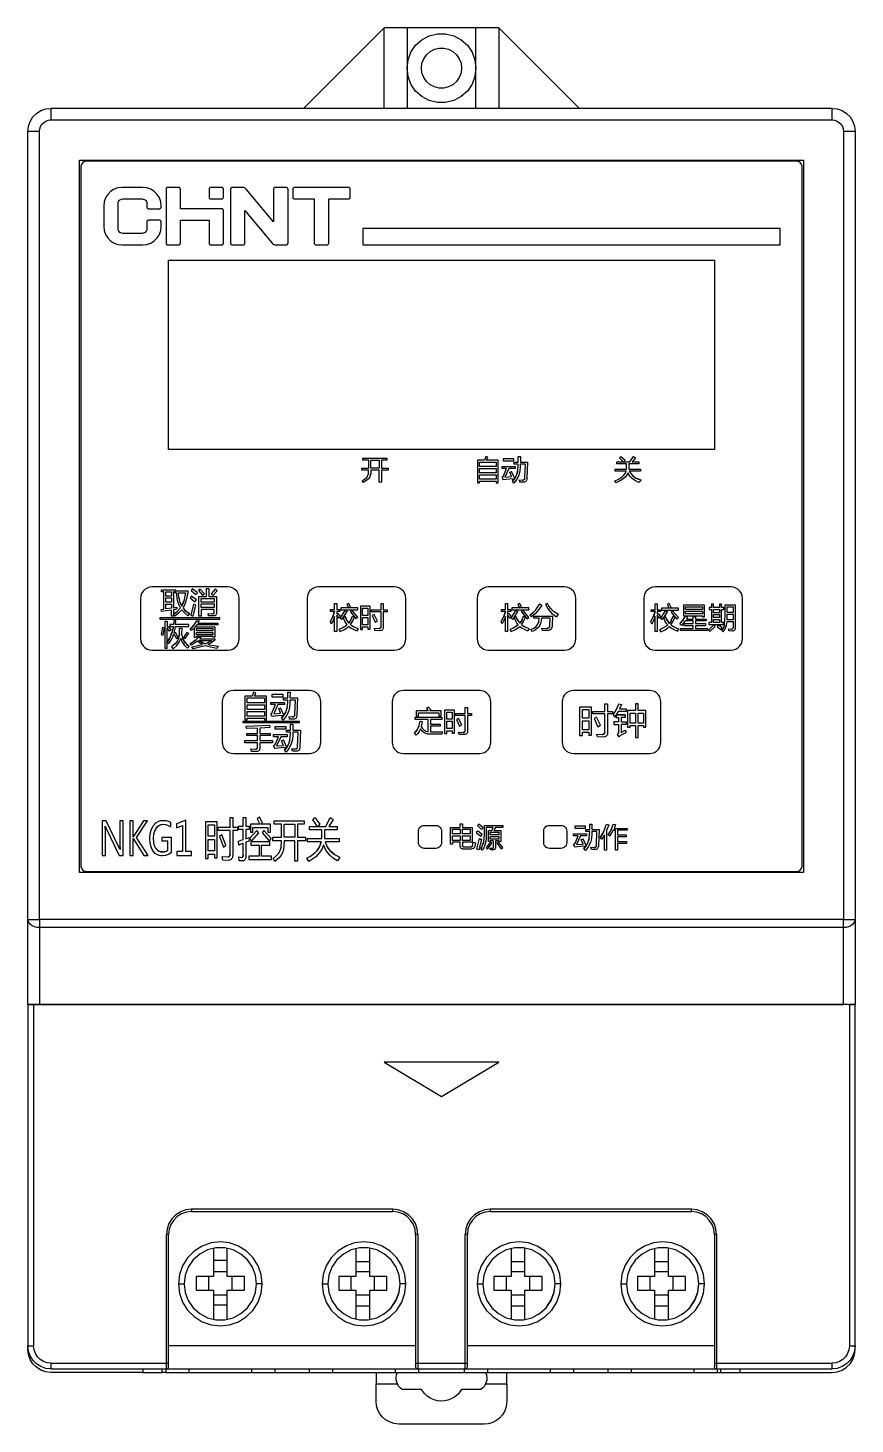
# Model space of a CAD drawing. Header units: millimetres. Extents: x 0 to 72, y 0 to 122.
import ezdxf

# ---------------------------------------------------------------- set-up
doc = ezdxf.new("R2010")
doc.units = ezdxf.units.MM

# ---------------------------------------------------------------- blocks, each defined once
blk = doc.blocks.new('CHINT_8a975586c0ab5a56ad421689b59d433e_FACE_0')
at = {"color": 7, "linetype": 'CONTINUOUS', "true_color": 0x40d9ff}
for p, q in [((31, 121.5), (24, 114.5)), ((31, 114.5), (31, 121.5)), ((33, 121.5), (31, 121.5)), ((33, 121.5), (33, 114.5)), ((39, 121.5), (33, 121.5)), ((39, 114.5), (39, 121.5)), ((41, 121.5), (39, 121.5)), ((48, 114.5), (41, 121.5)), ((41, 121.5), (41, 114.5)), ((70, 114.5), (2, 114.5)), ((2, 113.5), (70, 113.5)), ((29.64, 82.71), (29.62, 82.63)), ((42.37, 82.28), (42.1, 82.91)), ((42.63, 82.92), (42.56, 82.67)), ((51.99, 82.74), (51.96, 82.69)), ((52.48, 82.71), (52.47, 82.72)), ((29.37, 82.28), (29.3, 82.22)), ((41.33, 82.45), (41.27, 82.4)), ((41.39, 82.51), (41.36, 82.47)), ((42.37, 82.28), (42.17, 82.05)), ((42.19, 82.21), (42.37, 82.28)), ((42.53, 82.57), (42.37, 82.28)), ((43.12, 82.16), (43.11, 82.16)), ((43.17, 82.17), (43.14, 82.16)), ((43.19, 82.18), (43.17, 82.17)), ((43.22, 82.21), (43.2, 82.19)), ((43.24, 82.24), (43.23, 82.22)), ((43.26, 82.28), (43.25, 82.26)), ((51.45, 82.25), (51.37, 82.2)), ((51.67, 82.39), (51.59, 82.33)), ((51.86, 82.56), (51.81, 82.51)), ((52.83, 82.38), (52.63, 82.53)), ((53.37, 82.13), (52.92, 82.32)), ((13.21, 71.69), (13.16, 71.88)), ((12.86, 70.6), (12.67, 70.47)), ((13.03, 70.74), (12.92, 70.65)), ((13.77, 70.73), (13.67, 70.82)), ((14.06, 70.52), (13.85, 70.65)), ((16.09, 70.52), (16.06, 70.52)), ((16.11, 70.52), (16.1, 70.52)), ((16.14, 70.53), (16.13, 70.53)), ((16.17, 70.55), (16.15, 70.54)), ((16.19, 70.56), (16.17, 70.55)), ((16.2, 70.58), (16.19, 70.56)), ((16.21, 70.61), (16.2, 70.59)), ((26.69, 70.72), (26.55, 70.29)), ((27.45, 70.2), (27.78, 70.72)), ((41.57, 70.72), (41.42, 70.28)), ((42.32, 70.19), (42.65, 70.71)), ((43.96, 70.62), (43.7, 70.4)), ((44.2, 70.87), (44.06, 70.72)), ((45.48, 70.98), (45.39, 71.11)), ((45.76, 70.7), (45.55, 70.91)), ((54.59, 70.7), (54.44, 70.26)), ((55.34, 70.17), (55.67, 70.69)), ((12.13, 68.06), (12.13, 69.27)), ((14.3, 69.37), (14.12, 69.21)), ((14.47, 69.55), (14.37, 69.44)), ((27.32, 70.03), (27.45, 70.2)), ((27.49, 69.34), (27.36, 69.27)), ((27.8, 69.56), (27.61, 69.41)), ((27.79, 69.89), (27.72, 70.01)), ((28.02, 69.83), (27.93, 69.7)), ((28.11, 69.98), (28.06, 69.9)), ((28.23, 69.45), (28.07, 69.56)), ((28.41, 69.35), (28.31, 69.4)), ((30.68, 69.27), (30.67, 69.25)), ((30.7, 69.29), (30.69, 69.27)), ((30.72, 69.31), (30.71, 69.3)), ((30.73, 69.35), (30.73, 69.33)), ((41.44, 70.34), (41.44, 70.34)), ((42.2, 70.03), (42.32, 70.19)), ((42.36, 69.34), (42.24, 69.27)), ((42.68, 69.56), (42.48, 69.4)), ((42.67, 69.89), (42.6, 70.01)), ((42.9, 69.83), (42.81, 69.69)), ((42.99, 69.98), (42.94, 69.89)), ((43.11, 69.44), (42.95, 69.56)), ((43.29, 69.34), (43.19, 69.4)), ((44.05, 69.27), (44.02, 69.26)), ((44.23, 69.42), (44.2, 69.39)), ((44.42, 69.71), (44.36, 69.58)), ((44.47, 69.85), (44.44, 69.77)), ((45.36, 69.32), (45.33, 69.29)), ((45.39, 69.37), (45.37, 69.34)), ((45.42, 69.44), (45.41, 69.41)), ((55.22, 70.01), (55.34, 70.17)), ((55.38, 69.32), (55.26, 69.25)), ((55.4, 70.03), (55.4, 70.04)), ((55.43, 70.21), (55.43, 70.21)), ((55.44, 70.33), (55.44, 70.33)), ((55.7, 69.54), (55.5, 69.38)), ((55.69, 69.87), (55.62, 69.99)), ((55.92, 69.81), (55.83, 69.68)), ((56.01, 69.96), (55.96, 69.87)), ((56.12, 69.43), (55.97, 69.54)), ((56.31, 69.33), (56.21, 69.38)), ((56.91, 69.81), (56.76, 69.65)), ((57.04, 69.98), (56.96, 69.87)), ((60.55, 69.33), (60.5, 69.24)), ((60.64, 69.56), (60.58, 69.4)), ((61.38, 69.28), (61.37, 69.27)), ((12.13, 67.48), (12.13, 68.06)), ((12.13, 68.06), (12.28, 67.93)), ((12.13, 68.05), (12.13, 68.05)), ((13.01, 68.15), (13, 68.13)), ((13.18, 68.73), (13.12, 68.4)), ((13.53, 68.29), (13.47, 68.42)), ((13.73, 67.97), (13.6, 68.14)), ((14.54, 68.19), (14.41, 68.09)), ((14.85, 68.48), (14.65, 68.27)), ((30.6, 69.23), (30.57, 69.23)), ((30.63, 69.24), (30.61, 69.24)), ((30.66, 69.25), (30.64, 69.24)), ((45.22, 69.25), (45.21, 69.25)), ((61.27, 69.19), (61.25, 69.19)), ((61.29, 69.19), (61.28, 69.19)), ((61.32, 69.2), (61.3, 69.2)), ((61.34, 69.21), (61.32, 69.2)), ((61.35, 69.23), (61.34, 69.22)), ((61.37, 69.25), (61.36, 69.24)), ((12.82, 67.91), (12.8, 67.88)), ((14.05, 67.67), (13.8, 67.87)), ((15.43, 67.91), (15.13, 68.04)), ((22.29, 61.68), (22, 62.34)), ((22.45, 61.99), (22.29, 61.68)), ((22.56, 62.35), (22.49, 62.09)), ((21.19, 61.85), (21.13, 61.8)), ((21.25, 61.91), (21.22, 61.88)), ((22.29, 61.68), (22.07, 61.43)), ((22.1, 61.6), (22.29, 61.68)), ((23.08, 61.54), (23.07, 61.54)), ((23.13, 61.56), (23.1, 61.55)), ((23.16, 61.57), (23.13, 61.56)), ((23.19, 61.6), (23.16, 61.58)), ((23.21, 61.63), (23.19, 61.61)), ((23.22, 61.68), (23.22, 61.66)), ((51.2, 61.71), (51.2, 61.5)), ((22.54, 58.88), (22.25, 59.55)), ((22.81, 59.56), (22.74, 59.3)), ((33.79, 60.26), (33.66, 60.13)), ((33.9, 60.42), (33.83, 60.32)), ((34.04, 60.73), (33.96, 60.56)), ((34.34, 60.54), (34.32, 60.57)), ((34.5, 60.38), (34.4, 60.47)), ((34.62, 60.31), (34.51, 60.37)), ((37.93, 60.2), (37.9, 60.19)), ((37.96, 60.2), (37.94, 60.2)), ((37.99, 60.21), (37.97, 60.2)), ((38.01, 60.23), (38, 60.22)), ((38.03, 60.25), (38.02, 60.23)), ((38.05, 60.27), (38.04, 60.26)), ((38.06, 60.31), (38.06, 60.29)), ((50.05, 60.03), (50.01, 60.02)), ((50.09, 60.03), (50.06, 60.03)), ((50.12, 60.05), (50.1, 60.04)), ((50.15, 60.06), (50.13, 60.05)), ((50.18, 60.09), (50.16, 60.07)), ((50.2, 60.12), (50.19, 60.1)), ((50.21, 60.17), (50.21, 60.15)), ((51.36, 60.08), (51.35, 60.06)), ((51.39, 60.15), (51.38, 60.1)), ((51.41, 60.24), (51.4, 60.16)), ((19.86, 58.74), (19.83, 58.74)), ((19.88, 58.75), (19.87, 58.74)), ((19.91, 58.75), (19.89, 58.75)), ((19.93, 58.77), (19.91, 58.76)), ((19.95, 58.79), (19.93, 58.77)), ((19.96, 58.82), (19.95, 58.8)), ((19.98, 58.85), (19.97, 58.84)), ((21.44, 59.06), (21.38, 59.01)), ((21.5, 59.12), (21.47, 59.09)), ((22.54, 58.88), (22.32, 58.64)), ((22.35, 58.81), (22.54, 58.88)), ((22.7, 59.19), (22.54, 58.88)), ((23.33, 58.75), (23.32, 58.75)), ((23.38, 58.77), (23.35, 58.76)), ((23.41, 58.78), (23.38, 58.77)), ((23.39, 58.77), (23.39, 58.77)), ((23.44, 58.81), (23.41, 58.79)), ((23.46, 58.84), (23.44, 58.82)), ((23.47, 58.89), (23.47, 58.87)), ((23.47, 58.87), (23.47, 58.87)), ((10.95, 51.34), (10.99, 51.49)), ((11.37, 52.07), (11.45, 52.13)), ((11.49, 52.14), (11.59, 52.18)), ((11.65, 52.19), (11.67, 52.19)), ((12.01, 52.17), (12.16, 52.12)), ((12.22, 52.1), (12.41, 51.97)), ((50.14, 51.58), (49.85, 51.07)), ((50.66, 51.52), (50.5, 51.28)), ((50.79, 51.78), (50.7, 51.61)), ((10.95, 50.59), (10.95, 50.62)), ((11.03, 50.31), (11.03, 50.32)), ((11.21, 50.02), (11.14, 50.1)), ((11.28, 49.95), (11.24, 49.99)), ((11.98, 49.83), (11.9, 49.8)), ((12.17, 49.92), (12.04, 49.85)), ((22.03, 50.2), (22, 50.07)), ((25.32, 50.14), (25.16, 49.89)), ((25.53, 50.67), (25.39, 50.26)), ((26.23, 50.01), (26.06, 50.25)), ((26.68, 49.58), (26.31, 49.9)), ((37.82, 50.33), (37.82, 50.36)), ((37.82, 50.3), (37.82, 50.32)), ((37.83, 50.28), (37.83, 50.29)), ((37.85, 50.26), (37.84, 50.27)), ((37.86, 50.24), (37.85, 50.26)), ((37.89, 50.23), (37.88, 50.23)), ((37.92, 50.22), (37.9, 50.22)), ((38.56, 50.22), (38.56, 50.22)), ((38.61, 50.23), (38.59, 50.22)), ((38.69, 50.28), (38.67, 50.27)), ((38.7, 50.32), (38.69, 50.29)), ((39.47, 50.88), (39.39, 50.91)), ((39.5, 50.22), (39.41, 50.09)), ((39.58, 50.38), (39.55, 50.31)), ((39.68, 50.74), (39.6, 50.44)), ((40.47, 50.12), (40.47, 50.12)), ((40.53, 50.19), (40.53, 50.17)), ((47.55, 50.47), (47.49, 50.43)), ((47.61, 50.53), (47.58, 50.5)), ((48.59, 50.31), (48.32, 50.94)), ((48.38, 50.8), (48.38, 50.8)), ((48.59, 50.31), (48.39, 50.08)), ((48.41, 50.23), (48.59, 50.31)), ((48.75, 50.6), (48.59, 50.31)), ((48.85, 50.95), (48.78, 50.7)), ((49.34, 50.18), (49.33, 50.18)), ((49.39, 50.2), (49.36, 50.19)), ((49.41, 50.21), (49.39, 50.2)), ((49.44, 50.23), (49.42, 50.22)), ((49.46, 50.26), (49.45, 50.24)), ((49.48, 50.31), (49.47, 50.29)), ((11.73, 49.79), (11.55, 49.81)), ((17.43, 49.36), (17.43, 49.36)), ((17.48, 49.37), (17.45, 49.36)), ((17.51, 49.39), (17.48, 49.37)), ((17.54, 49.41), (17.51, 49.39)), ((17.55, 49.44), (17.54, 49.42)), ((17.57, 49.48), (17.57, 49.46)), ((17.6, 49.63), (17.59, 49.52)), ((18.63, 49.32), (18.63, 49.32)), ((18.7, 49.36), (18.68, 49.35)), ((18.71, 49.38), (18.7, 49.36)), ((18.72, 49.41), (18.72, 49.39)), ((18.74, 49.5), (18.73, 49.43)), ((21.71, 49.54), (21.61, 49.44)), ((24.67, 49.46), (24.58, 49.4)), ((24.99, 49.73), (24.82, 49.57)), ((0, 36.5), (0, 6.8)), ((0, 36.5), (0.01, 36.5)), ((71.44, 36.5), (0.56, 36.5)), ((71.99, 36.5), (72, 36.5)), ((72, 6.8), (72, 36.5)), ((31.75, 18.7), (14.25, 18.7)), ((14.25, 18.5), (31.75, 18.5)), ((57.75, 18.7), (40.25, 18.7)), ((40.25, 18.5), (57.75, 18.5)), ((16.15, 14.25), (17.35, 14.25)), ((28.55, 14.15), (29.75, 14.15)), ((42.05, 14.15), (43.25, 14.15)), ((54.55, 14.15), (55.75, 14.15)), ((13.1, 12.2), (13.6, 12.2)), ((15.75, 11.65), (15.75, 12.85)), ((17.35, 13.25), (16.15, 13.25)), ((17.75, 12.85), (17.75, 11.65)), ((20.4, 12.2), (19.9, 12.2)), ((25.6, 12.2), (26.1, 12.2)), ((28.15, 11.65), (28.15, 12.85)), ((29.75, 13.25), (28.55, 13.25)), ((30.15, 12.85), (30.15, 11.65)), ((32.9, 12.2), (32.4, 12.2)), ((39.1, 12.2), (39.6, 12.2)), ((41.65, 11.65), (41.65, 12.85)), ((43.25, 13.25), (42.05, 13.25)), ((43.65, 12.85), (43.65, 11.65)), ((46.4, 12.2), (45.9, 12.2)), ((51.6, 12.2), (52.1, 12.2)), ((54.15, 11.65), (54.15, 12.85)), ((55.75, 13.25), (54.55, 13.25)), ((56.15, 12.85), (56.15, 11.65)), ((58.9, 12.2), (58.4, 12.2)), ((16.15, 11.25), (17.35, 11.25)), ((28.55, 11.25), (29.75, 11.25)), ((42.05, 11.25), (43.25, 11.25)), ((54.55, 11.25), (55.75, 11.25)), ((17.35, 10.35), (16.15, 10.35)), ((29.75, 10.25), (28.55, 10.25)), ((31.6, 10.13), (31.6, 10.1)), ((31.75, 10.33), (31.76, 10.33)), ((31.81, 10.42), (31.82, 10.42)), ((43.25, 10.25), (42.05, 10.25)), ((45.1, 10.13), (45.1, 10.1)), ((45.25, 10.33), (45.26, 10.33)), ((45.31, 10.42), (45.32, 10.42)), ((55.75, 10.25), (54.55, 10.25)), ((57.6, 10.13), (57.6, 10.1)), ((57.75, 10.33), (57.76, 10.33)), ((57.81, 10.42), (57.82, 10.42)), ((31.07, 9.63), (30.91, 9.54)), ((44.57, 9.63), (44.41, 9.54)), ((57.07, 9.63), (56.91, 9.54)), ((33.75, 6.8), (12.25, 6.8)), ((59.75, 6.8), (38.25, 6.8)), ((10, 4.8), (10, 4.5)), ((62, 4.5), (62, 4.8))]:
    blk.add_line(p, q, dxfattribs=at)
for points in [[(33.09, 117.28), (33, 118), (33.09, 118.72), (33.34, 119.39), (33.75, 119.99), (34.3, 120.47), (34.94, 120.81), (35.64, 120.98), (36.36, 120.98), (37.06, 120.81), (37.7, 120.47), (38.25, 119.99), (38.66, 119.39), (38.91, 118.72), (39, 118), (38.91, 117.28), (38.66, 116.61), (38.25, 116.01), (37.7, 115.53), (37.06, 115.19), (36.36, 115.02), (35.64, 115.02), (34.94, 115.19), (34.3, 115.53), (33.75, 116.01), (33.34, 116.61), (33.09, 117.28)], [(34.3, 117.58), (34.25, 118), (34.3, 118.42), (34.45, 118.81), (34.69, 119.16), (35.01, 119.44), (35.38, 119.64), (35.79, 119.74), (36.21, 119.74), (36.62, 119.64), (36.99, 119.44), (37.31, 119.16), (37.55, 118.81), (37.7, 118.42), (37.75, 118), (37.7, 117.58), (37.55, 117.19), (37.31, 116.84), (36.99, 116.56), (36.62, 116.36), (36.21, 116.26), (35.79, 116.26), (35.38, 116.36), (35.01, 116.56), (34.69, 116.84), (34.45, 117.19), (34.3, 117.58)], [(0, 112.5), (0.05, 112.95), (0.2, 113.37), (0.44, 113.75), (0.75, 114.06), (1.13, 114.3), (1.55, 114.45), (2, 114.5)], [(2, 114.5), (2, 114.47), (2, 114.4), (2, 114.28), (2, 114.12), (2, 113.93), (2, 113.72), (2, 113.5)], [(70, 114.5), (70.45, 114.45), (70.87, 114.3), (71.25, 114.06), (71.56, 113.75), (71.8, 113.37), (71.95, 112.95), (72, 112.5)], [(70, 113.5), (70, 113.72), (70, 113.93), (70, 114.12), (70, 114.28), (70, 114.4), (70, 114.47), (70, 114.5)], [(1, 112.5), (1.03, 112.72), (1.1, 112.93), (1.22, 113.12), (1.38, 113.28), (1.57, 113.4), (1.78, 113.47), (2, 113.5)], [(70, 113.5), (70.22, 113.47), (70.43, 113.4), (70.62, 113.28), (70.78, 113.12), (70.9, 112.93), (70.97, 112.72), (71, 112.5)], [(0, 36.5), (0, 43.91), (0, 112.5)], [(1, 112.5), (0.78, 112.5), (0.57, 112.5), (0.38, 112.5), (0.22, 112.5), (0.1, 112.5), (0.03, 112.5), (0, 112.5)], [(71, 112.5), (71, 43.91), (1, 43.91), (1, 112.5)], [(72, 112.5), (71.97, 112.5), (71.9, 112.5), (71.78, 112.5), (71.62, 112.5), (71.43, 112.5), (71.22, 112.5), (71, 112.5)], [(72, 112.5), (72, 43.91), (72, 36.5)], [(4.5, 48), (4.5, 110), (67.5, 110), (67.5, 48), (4.5, 48)], [(67.4, 48.6), (67.4, 109.4), (67.39, 109.51), (67.35, 109.62), (67.29, 109.71), (67.21, 109.79), (67.12, 109.85), (67.01, 109.89), (66.9, 109.9), (5.1, 109.9), (4.99, 109.89), (4.88, 109.85), (4.79, 109.79), (4.71, 109.71), (4.65, 109.62), (4.61, 109.51), (4.6, 109.4), (4.6, 48.6), (4.61, 48.49), (4.65, 48.38), (4.71, 48.29), (4.79, 48.21), (4.88, 48.15), (4.99, 48.11), (5.1, 48.1), (66.9, 48.1), (67.01, 48.11), (67.12, 48.15), (67.21, 48.21), (67.29, 48.29), (67.35, 48.38), (67.39, 48.49), (67.4, 48.6)], [(10.35, 106.22), (10.35, 105.92), (10.35, 105.88), (10.36, 105.85), (10.38, 105.82), (10.41, 105.8), (10.43, 105.78), (10.47, 105.77), (10.5, 105.77), (11.45, 105.77), (11.48, 105.77), (11.51, 105.78), (11.54, 105.8), (11.57, 105.82), (11.58, 105.85), (11.6, 105.88), (11.6, 105.92), (11.6, 106.02), (11.56, 106.37), (11.44, 106.71), (11.25, 107.01), (11, 107.27), (10.69, 107.46), (10.36, 107.58), (10, 107.62), (8.2, 107.62), (7.84, 107.58), (7.51, 107.46), (7.2, 107.27), (6.95, 107.01), (6.76, 106.71), (6.64, 106.37), (6.6, 106.02), (6.6, 104.22), (6.64, 103.86), (6.76, 103.52), (6.95, 103.22), (7.2, 102.97), (7.51, 102.78), (7.84, 102.66), (8.2, 102.62), (10, 102.62), (10.36, 102.66), (10.69, 102.78), (11, 102.97), (11.25, 103.22), (11.44, 103.52), (11.56, 103.86), (11.6, 104.22), (11.6, 104.62), (11.6, 104.65), (11.58, 104.68), (11.57, 104.71), (11.54, 104.73), (11.51, 104.75), (11.48, 104.76), (11.45, 104.77), (10.5, 104.77), (10.47, 104.76), (10.43, 104.75), (10.41, 104.73), (10.38, 104.71), (10.36, 104.68), (10.35, 104.65), (10.35, 104.62), (10.35, 104.02), (10.34, 103.93), (10.31, 103.84), (10.26, 103.77), (10.2, 103.7), (10.12, 103.66), (10.04, 103.63), (9.95, 103.62), (8.25, 103.62), (8.16, 103.63), (8.08, 103.66), (8, 103.7), (7.94, 103.77), (7.89, 103.84), (7.86, 103.93), (7.85, 104.02), (7.85, 106.22), (7.86, 106.31), (7.89, 106.39), (7.94, 106.47), (8, 106.53), (8.08, 106.58), (8.16, 106.61), (8.25, 106.62), (9.95, 106.62), (10.04, 106.61), (10.12, 106.58), (10.2, 106.53), (10.26, 106.47), (10.31, 106.39), (10.34, 106.31), (10.35, 106.22)], [(13.12, 107.62), (12.17, 107.62), (12.13, 107.61), (12.1, 107.6), (12.07, 107.58), (12.05, 107.56), (12.03, 107.53), (12.02, 107.5), (12.02, 107.47), (12.02, 102.77), (12.02, 102.73), (12.03, 102.7), (12.05, 102.67), (12.07, 102.65), (12.1, 102.63), (12.13, 102.62), (12.17, 102.62), (13.12, 102.62), (13.15, 102.62), (13.18, 102.63), (13.21, 102.65), (13.23, 102.67), (13.25, 102.7), (13.26, 102.73), (13.27, 102.77), (13.27, 104.77), (15.77, 104.77), (15.77, 102.77), (15.77, 102.73), (15.78, 102.7), (15.8, 102.67), (15.82, 102.65), (15.85, 102.63), (15.88, 102.62), (15.91, 102.62), (16.86, 102.62), (16.9, 102.62), (16.93, 102.63), (16.96, 102.65), (16.98, 102.67), (17, 102.7), (17.01, 102.73), (17.01, 102.77), (17.01, 105.62), (17.01, 105.65), (17, 105.68), (16.98, 105.71), (16.96, 105.73), (16.93, 105.75), (16.9, 105.76), (16.86, 105.77), (13.27, 105.77), (13.27, 107.47), (13.26, 107.5), (13.25, 107.53), (13.23, 107.56), (13.21, 107.58), (13.18, 107.6), (13.15, 107.61), (13.12, 107.62)], [(17.01, 106.77), (17.01, 107.47), (17.01, 107.5), (17, 107.53), (16.98, 107.56), (16.96, 107.58), (16.93, 107.6), (16.9, 107.61), (16.86, 107.62), (15.91, 107.62), (15.88, 107.61), (15.85, 107.6), (15.82, 107.58), (15.8, 107.56), (15.78, 107.53), (15.77, 107.5), (15.77, 107.47), (15.77, 106.77), (15.77, 106.73), (15.78, 106.7), (15.8, 106.67), (15.82, 106.65), (15.85, 106.63), (15.88, 106.62), (15.91, 106.62), (16.86, 106.62), (16.9, 106.62), (16.93, 106.63), (16.96, 106.65), (16.98, 106.67), (17, 106.7), (17.01, 106.73), (17.01, 106.77)], [(22.49, 107.62), (21.54, 107.62), (21.51, 107.61), (21.47, 107.6), (21.44, 107.58), (21.42, 107.56), (21.4, 107.53), (21.39, 107.5), (21.39, 107.47), (21.39, 104.62), (19.01, 107.47), (18.95, 107.53), (18.87, 107.58), (18.79, 107.61), (18.7, 107.62), (17.79, 107.62), (17.76, 107.61), (17.72, 107.6), (17.7, 107.58), (17.67, 107.56), (17.65, 107.53), (17.64, 107.5), (17.64, 107.47), (17.64, 102.77), (17.64, 102.73), (17.65, 102.7), (17.67, 102.67), (17.7, 102.65), (17.72, 102.63), (17.76, 102.62), (17.79, 102.62), (18.74, 102.62), (18.77, 102.62), (18.8, 102.63), (18.83, 102.65), (18.86, 102.67), (18.87, 102.7), (18.89, 102.73), (18.89, 102.77), (18.89, 105.62), (21.27, 102.76), (21.33, 102.7), (21.41, 102.66), (21.49, 102.63), (21.58, 102.62), (22.49, 102.62), (22.52, 102.62), (22.55, 102.63), (22.58, 102.65), (22.61, 102.67), (22.62, 102.7), (22.63, 102.73), (22.64, 102.77), (22.64, 107.47), (22.63, 107.5), (22.62, 107.53), (22.61, 107.56), (22.58, 107.58), (22.55, 107.6), (22.52, 107.61), (22.49, 107.62)], [(27.9, 107.62), (23.2, 107.62), (23.17, 107.61), (23.14, 107.6), (23.11, 107.58), (23.09, 107.56), (23.07, 107.53), (23.06, 107.5), (23.05, 107.47), (23.05, 106.77), (23.06, 106.73), (23.07, 106.7), (23.09, 106.67), (23.11, 106.65), (23.14, 106.63), (23.17, 106.62), (23.2, 106.62), (24.93, 106.62), (24.93, 102.77), (24.93, 102.73), (24.94, 102.7), (24.96, 102.67), (24.99, 102.65), (25.01, 102.63), (25.05, 102.62), (25.08, 102.62), (26.03, 102.62), (26.06, 102.62), (26.09, 102.63), (26.12, 102.65), (26.15, 102.67), (26.16, 102.7), (26.18, 102.73), (26.18, 102.77), (26.18, 106.62), (27.9, 106.62), (27.94, 106.62), (27.97, 106.63), (28, 106.65), (28.02, 106.67), (28.04, 106.7), (28.05, 106.73), (28.05, 106.77), (28.05, 107.47), (28.05, 107.5), (28.04, 107.53), (28.02, 107.56), (28, 107.58), (27.97, 107.6), (27.94, 107.61), (27.9, 107.62)], [(29.16, 104.05), (29.16, 102.62), (65.47, 102.62), (65.47, 104.05), (29.16, 104.05)], [(59.75, 84.8), (12.25, 84.8), (12.25, 101.3), (59.75, 101.3), (59.75, 84.8)], [(29.55, 82.47), (29.6, 82.57), (29.64, 82.7), (29.66, 83.02), (29.06, 83.02), (29.06, 83.2), (29.67, 83.2), (29.67, 83.88), (29.16, 83.88), (29.16, 84.06), (31.25, 84.06), (31.25, 83.88), (30.77, 83.88), (30.77, 83.2), (31.35, 83.2), (31.35, 83.02), (30.77, 83.02), (30.77, 81.96), (30.58, 81.96), (30.58, 83.02), (29.85, 83.02), (29.84, 82.76), (29.8, 82.55), (29.74, 82.39), (29.65, 82.26), (29.51, 82.13), (29.21, 81.93), (29.08, 82.09), (29.3, 82.23), (29.46, 82.35), (29.55, 82.47)], [(29.86, 83.88), (30.58, 83.88), (30.58, 83.2), (29.86, 83.2), (29.86, 83.88)], [(39.13, 81.91), (39.32, 81.91), (39.32, 82.05), (40.75, 82.05), (40.75, 81.91), (40.94, 81.91), (40.94, 83.88), (39.93, 83.88), (40.04, 84.14), (39.85, 84.2), (39.74, 83.88), (39.13, 83.88), (39.13, 81.91)], [(41.38, 83.82), (42.31, 83.82), (42.31, 83.99), (41.38, 83.99), (41.38, 83.82)], [(42.17, 82.05), (42.37, 82.28), (42.52, 82.55), (42.62, 82.9), (42.67, 83.34), (42.68, 83.54), (42.33, 83.54), (42.33, 83.71), (42.68, 83.71), (42.68, 84.19), (42.87, 84.19), (42.87, 83.71), (43.49, 83.71), (43.44, 82.3), (43.44, 82.24), (43.42, 82.18), (43.4, 82.12), (43.37, 82.07), (43.33, 82.03), (43.29, 82), (43.23, 81.98), (43.14, 81.97), (42.83, 81.97), (42.79, 82.18), (43.08, 82.15), (43.11, 82.16), (43.14, 82.16), (43.16, 82.17), (43.18, 82.18), (43.2, 82.19), (43.22, 82.21), (43.24, 82.23), (43.26, 82.28), (43.26, 82.35), (43.3, 83.54), (42.86, 83.54), (42.86, 83.34), (42.82, 82.94), (42.73, 82.58), (42.56, 82.21), (42.3, 81.89), (42.17, 82.05)], [(53.37, 82.13), (53.19, 81.95), (52.89, 82.09), (52.63, 82.26), (52.39, 82.5), (52.22, 82.79), (52.12, 82.58), (51.97, 82.39), (51.69, 82.16), (51.21, 81.92), (51.08, 82.08), (51.39, 82.21), (51.63, 82.35), (51.84, 82.54), (51.99, 82.73), (52.07, 82.94), (51.13, 82.94), (51.13, 83.11), (52.11, 83.11), (52.11, 83.56), (51.26, 83.56), (51.26, 83.73), (51.82, 83.73), (51.48, 84.09), (51.61, 84.21), (51.98, 83.87), (51.83, 83.73), (52.38, 83.73), (52.7, 84.21), (52.89, 84.1), (52.6, 83.73), (53.19, 83.73), (53.19, 83.56), (52.31, 83.56), (52.31, 83.11), (53.32, 83.11), (53.32, 82.94), (52.34, 82.94), (52.47, 82.72), (52.64, 82.52), (52.92, 82.32), (53.37, 82.13)], [(40.75, 83.32), (39.32, 83.32), (39.32, 83.71), (40.75, 83.71), (40.75, 83.32)], [(39.32, 83.16), (40.75, 83.16), (40.75, 82.77), (39.32, 82.77), (39.32, 83.16)], [(41.27, 82.4), (41.33, 82.44), (41.39, 82.5), (41.44, 82.59), (41.67, 83.17), (41.28, 83.17), (41.28, 83.34), (42.4, 83.34), (42.4, 83.17), (41.87, 83.17), (41.52, 82.4), (42.1, 82.45), (41.94, 82.84), (42.1, 82.91)], [(42.19, 82.21), (42.37, 82.28), (42.1, 82.91)], [(29.45, 82.35), (29.55, 82.47), (29.6, 82.57)], [(39.32, 82.61), (40.75, 82.61), (40.75, 82.22), (39.32, 82.22), (39.32, 82.61)], [(41.27, 82.4), (41.35, 82.21), (42.16, 82.3), (42.19, 82.21)], [(18.4, 68.35), (18.4, 71.85), (18.37, 72.07), (18.3, 72.28), (18.18, 72.47), (18.02, 72.63), (17.83, 72.75), (17.62, 72.82), (17.4, 72.85), (10.8, 72.85), (10.58, 72.82), (10.37, 72.75), (10.18, 72.63), (10.02, 72.47), (9.9, 72.28), (9.83, 72.07), (9.8, 71.85), (9.8, 68.35), (9.83, 68.13), (9.9, 67.92), (10.02, 67.73), (10.18, 67.57), (10.37, 67.45), (10.58, 67.38), (10.8, 67.35), (17.4, 67.35), (17.62, 67.38), (17.83, 67.45), (18.02, 67.57), (18.18, 67.73), (18.3, 67.92), (18.37, 68.13), (18.4, 68.35)], [(14.06, 70.52), (13.91, 70.34), (13.65, 70.56), (13.39, 70.87), (13.12, 70.57), (12.8, 70.31), (12.67, 70.46), (12.67, 70.31), (12.49, 70.31), (12.49, 70.84), (11.63, 70.7), (11.61, 70.88), (11.83, 70.91), (11.83, 72.43), (11.64, 72.43), (11.64, 72.6), (12.85, 72.6), (12.85, 72.51), (13.92, 72.51), (13.92, 72.36), (13.81, 71.81), (13.67, 71.36), (13.5, 71.03), (13.67, 70.81), (13.86, 70.65), (14.06, 70.52)], [(12.01, 72.43), (12.49, 72.43), (12.49, 72.05), (12.01, 72.05), (12.01, 72.43)], [(12.01, 71.9), (12.49, 71.9), (12.49, 71.52), (12.01, 71.52), (12.01, 71.9)], [(12.67, 70.47), (12.86, 70.59), (13.03, 70.74), (13.28, 71.03), (13.14, 71.31), (13.03, 71.66), (12.92, 72.35), (12.83, 72.35), (12.83, 72.43), (12.67, 72.43), (12.67, 71.03), (12.95, 71.08), (12.95, 70.91), (12.67, 70.87), (12.67, 70.47)], [(13.39, 71.19), (13.26, 71.49), (13.16, 71.86), (13.09, 72.35), (13.73, 72.35), (13.57, 71.62), (13.39, 71.19)], [(14.12, 71.91), (14.53, 71.56), (14.67, 71.72), (14.24, 72.05), (14.12, 71.91)], [(14.21, 72.55), (14.61, 72.18), (14.76, 72.33), (14.34, 72.69), (14.21, 72.55)], [(15.19, 72.13), (15.36, 72.26), (14.99, 72.66), (14.84, 72.54), (15.19, 72.13)], [(16.06, 70.52), (16.09, 70.52), (16.11, 70.52), (16.14, 70.53), (16.16, 70.54), (16.18, 70.55), (16.19, 70.56), (16.2, 70.58), (16.21, 70.59), (16.21, 70.61), (16.22, 70.65), (16.22, 70.89), (15.07, 70.89), (15.07, 70.32), (14.88, 70.32), (14.88, 72.03), (15.55, 72.03), (15.55, 72.72), (15.75, 72.72), (15.75, 72.03), (16.41, 72.03), (16.41, 70.61), (16.41, 70.55), (16.4, 70.49), (16.38, 70.45), (16.35, 70.41), (16.32, 70.38), (16.28, 70.35), (16.22, 70.33), (16.14, 70.33), (15.71, 70.33), (15.68, 70.53), (16.06, 70.52)], [(16.22, 71.54), (15.07, 71.54), (15.07, 71.85), (16.22, 71.85), (16.22, 71.54)], [(16.09, 72.11), (16.48, 72.52), (16.3, 72.66), (15.95, 72.24), (16.09, 72.11)], [(32.9, 68.35), (32.9, 71.85), (32.87, 72.07), (32.8, 72.28), (32.68, 72.47), (32.52, 72.63), (32.33, 72.75), (32.12, 72.82), (31.9, 72.85), (25.3, 72.85), (25.08, 72.82), (24.87, 72.75), (24.68, 72.63), (24.52, 72.47), (24.4, 72.28), (24.33, 72.07), (24.3, 71.85), (24.3, 68.35), (24.33, 68.13), (24.4, 67.92), (24.52, 67.73), (24.68, 67.57), (24.87, 67.45), (25.08, 67.38), (25.3, 67.35), (31.9, 67.35), (32.12, 67.38), (32.33, 67.45), (32.52, 67.57), (32.68, 67.73), (32.8, 67.92), (32.87, 68.13), (32.9, 68.35)], [(47.7, 68.35), (47.7, 71.85), (47.67, 72.07), (47.6, 72.28), (47.48, 72.47), (47.32, 72.63), (47.13, 72.75), (46.92, 72.82), (46.7, 72.85), (40.1, 72.85), (39.88, 72.82), (39.67, 72.75), (39.48, 72.63), (39.32, 72.47), (39.2, 72.28), (39.13, 72.07), (39.1, 71.85), (39.1, 68.35), (39.13, 68.13), (39.2, 67.92), (39.32, 67.73), (39.48, 67.57), (39.67, 67.45), (39.88, 67.38), (40.1, 67.35), (46.7, 67.35), (46.92, 67.38), (47.13, 67.45), (47.32, 67.57), (47.48, 67.73), (47.6, 67.92), (47.67, 68.13), (47.7, 68.35)], [(62.2, 68.35), (62.2, 71.85), (62.17, 72.07), (62.1, 72.28), (61.98, 72.47), (61.82, 72.63), (61.63, 72.75), (61.42, 72.82), (61.2, 72.85), (54.6, 72.85), (54.38, 72.82), (54.17, 72.75), (53.98, 72.63), (53.82, 72.47), (53.7, 72.28), (53.63, 72.07), (53.6, 71.85), (53.6, 68.35), (53.63, 68.13), (53.7, 67.92), (53.82, 67.73), (53.98, 67.57), (54.17, 67.45), (54.38, 67.38), (54.6, 67.35), (61.2, 67.35), (61.42, 67.38), (61.63, 67.45), (61.82, 67.57), (61.98, 67.73), (62.1, 67.92), (62.17, 68.13), (62.2, 68.35)], [(12.01, 70.94), (12.01, 71.36), (12.49, 71.36), (12.49, 71.01), (12.01, 70.94)], [(13.26, 71.5), (13.39, 71.19), (13.58, 71.64)], [(14.18, 70.39), (14.39, 70.32), (14.62, 71.27), (14.42, 71.34), (14.18, 70.39)], [(15.07, 71.37), (16.22, 71.37), (16.22, 71.06), (15.07, 71.06), (15.07, 71.37)], [(26.69, 70.72), (26.35, 70.72), (26.35, 70.89), (26.7, 70.89), (26.7, 71.4), (26.88, 71.4), (26.88, 70.89), (27.16, 70.89), (27.16, 70.72), (26.88, 70.72), (26.88, 70.5), (26.96, 70.56), (27.2, 70.24), (27.07, 70.14), (26.88, 70.42), (26.88, 68.98), (26.7, 68.98), (26.7, 70.29), (26.56, 69.92), (26.41, 69.64), (26.33, 69.85), (26.55, 70.29), (26.69, 70.72)], [(27.32, 70.03), (27.17, 70.14), (27.61, 70.8), (27.78, 70.72)], [(27.25, 70.85), (28.72, 70.85), (28.72, 71.03), (27.93, 71.03), (28.09, 71.1), (27.93, 71.42), (27.77, 71.35), (27.91, 71.03), (27.25, 71.03), (27.25, 70.85)], [(27.32, 70.03), (27.45, 70.2), (27.78, 70.72)], [(28.58, 70.08), (28.73, 70.21), (28.22, 70.79), (28.09, 70.68), (28.58, 70.08)], [(28.94, 69.15), (29.13, 69.15), (29.13, 69.38), (29.59, 69.38), (29.59, 69.18), (29.79, 69.18), (29.79, 71.18), (28.94, 71.18), (28.94, 69.15)], [(29.59, 70.38), (29.13, 70.38), (29.13, 71), (29.59, 71), (29.59, 70.38)], [(30.57, 69.23), (30.6, 69.23), (30.62, 69.24), (30.65, 69.25), (30.67, 69.26), (30.69, 69.27), (30.7, 69.28), (30.72, 69.31), (30.73, 69.35), (30.74, 69.41), (30.74, 70.69), (29.87, 70.69), (29.87, 70.87), (30.74, 70.87), (30.74, 71.41), (30.93, 71.41), (30.93, 70.87), (31.28, 70.87), (31.28, 70.69), (30.93, 70.69), (30.93, 69.37), (30.93, 69.3), (30.92, 69.23), (30.9, 69.18), (30.87, 69.14), (30.84, 69.1), (30.79, 69.07), (30.72, 69.05), (30.62, 69.04), (30.2, 69.05), (30.16, 69.25), (30.57, 69.23)], [(41.57, 70.72), (41.23, 70.72), (41.23, 70.89), (41.58, 70.89), (41.58, 71.4), (41.75, 71.4), (41.75, 70.89), (42.04, 70.89), (42.04, 70.72), (41.75, 70.72), (41.75, 70.49), (41.84, 70.56), (42.08, 70.23), (41.95, 70.14), (41.75, 70.42), (41.75, 68.98), (41.58, 68.98), (41.58, 70.29), (41.44, 69.92), (41.28, 69.63), (41.2, 69.85), (41.42, 70.28), (41.57, 70.72)], [(42.2, 70.03), (42.05, 70.13), (42.48, 70.8), (42.65, 70.71)], [(42.12, 70.85), (43.6, 70.85), (43.6, 71.02), (42.81, 71.02), (42.97, 71.09), (42.81, 71.41), (42.64, 71.34), (42.78, 71.02), (42.12, 71.02), (42.12, 70.85)], [(42.2, 70.03), (42.32, 70.2), (42.65, 70.71)], [(43.46, 70.08), (43.61, 70.2), (43.1, 70.79), (42.97, 70.68), (43.46, 70.08)], [(43.7, 70.4), (43.96, 70.61), (44.2, 70.86), (44.57, 71.38), (44.74, 71.28), (44.47, 70.88), (44.18, 70.53), (43.84, 70.24), (43.7, 70.4)], [(46.02, 70.25), (46.17, 70.44), (45.75, 70.7), (45.48, 70.99), (45.34, 71.19), (45.23, 71.42), (45.05, 71.34), (45.29, 70.91), (45.61, 70.54), (46.02, 70.25)], [(54.59, 70.7), (54.25, 70.7), (54.25, 70.87), (54.59, 70.87), (54.59, 71.38), (54.77, 71.38), (54.77, 70.87), (55.06, 70.87), (55.06, 70.7), (54.77, 70.7), (54.77, 70.47), (54.86, 70.54), (55.1, 70.22), (54.97, 70.12), (54.77, 70.4), (54.77, 68.96), (54.59, 68.96), (54.59, 70.27), (54.46, 69.9), (54.3, 69.61), (54.22, 69.83), (54.44, 70.27), (54.59, 70.7)], [(55.22, 70.01), (55.07, 70.11), (55.5, 70.78), (55.67, 70.69)], [(55.14, 70.83), (56.62, 70.83), (56.62, 71), (55.83, 71), (55.99, 71.07), (55.83, 71.4), (55.66, 71.32), (55.8, 71), (55.14, 71), (55.14, 70.83)], [(55.22, 70.01), (55.34, 70.18), (55.67, 70.69)], [(56.48, 70.06), (56.63, 70.18), (56.12, 70.77), (55.99, 70.66), (56.48, 70.06)], [(57.06, 70.34), (58.71, 70.34), (58.71, 70.25), (58.9, 70.25), (58.9, 71.28), (57.06, 71.28), (57.06, 70.34)], [(58.71, 70.89), (57.24, 70.89), (57.24, 71.11), (58.71, 71.11), (58.71, 70.89)], [(57.24, 70.73), (58.71, 70.73), (58.71, 70.51), (57.24, 70.51), (57.24, 70.73)], [(59.26, 69.58), (60.56, 69.58), (60.56, 69.75), (60.37, 69.75), (60.37, 70.88), (60.57, 70.88), (60.57, 71.05), (60.37, 71.05), (60.37, 71.36), (60.19, 71.36), (60.19, 71.05), (59.68, 71.05), (59.68, 71.35), (59.49, 71.35), (59.49, 71.05), (59.29, 71.05), (59.29, 70.88), (59.49, 70.88), (59.49, 69.75), (59.26, 69.75), (59.26, 69.58)], [(59.68, 70.88), (60.19, 70.88), (60.19, 70.61), (59.68, 70.61), (59.68, 70.88)], [(60.64, 69.56), (60.69, 70.37), (60.69, 71.29), (61.56, 71.29), (61.56, 69.3), (61.56, 69.23), (61.55, 69.18), (61.53, 69.13), (61.51, 69.1), (61.48, 69.06), (61.43, 69.04), (61.37, 69.02), (61.29, 69.01), (61.02, 69.02), (60.99, 69.2), (61.25, 69.19)], [(60.88, 70.48), (61.38, 70.48), (61.38, 70), (60.87, 70), (60.88, 70.48)], [(61.38, 70.64), (60.88, 70.64), (60.88, 71.12), (61.38, 71.12), (61.38, 70.64)], [(16.7, 70.15), (11.49, 70.15), (11.49, 70.05), (16.7, 70.05), (16.7, 70.15)], [(11.61, 68.7), (11.77, 68.66), (11.88, 69.29), (11.72, 69.31), (11.61, 68.7)], [(12.13, 67.48), (11.94, 67.48), (11.94, 69.88), (12.13, 69.88), (12.13, 69.34), (12.22, 69.41), (12.48, 69.1), (12.33, 68.99), (12.13, 69.27)], [(12.28, 67.93), (12.5, 68.27), (12.61, 68.51), (12.7, 68.76), (12.93, 68.36), (13.09, 68.45), (12.84, 68.88), (12.72, 68.82), (12.84, 69.4), (14.02, 69.4), (14.02, 69.57), (12.86, 69.57), (12.88, 69.89), (12.7, 69.89), (12.68, 69.57), (12.36, 69.57), (12.36, 69.4), (12.66, 69.4), (12.54, 68.87), (12.36, 68.43), (12.13, 68.06), (12.28, 67.93)], [(12.13, 67.48), (12.13, 68.06), (12.13, 69.27)], [(13.12, 68.4), (13.18, 68.71), (13.2, 69.26), (13.39, 69.26), (13.37, 68.76), (13.47, 68.4), (13.61, 68.12), (13.81, 67.86), (14.05, 67.67)], [(14.12, 69.21), (14.3, 69.36), (14.46, 69.55), (14.7, 69.91), (14.92, 69.91), (14.8, 69.71), (16.52, 69.71), (16.52, 69.55), (14.69, 69.55), (14.55, 69.38), (16.28, 69.38), (16.28, 68.47), (16.1, 68.47), (16.1, 68.54), (14.66, 68.54), (14.66, 68.45), (14.49, 68.45), (14.49, 69.31), (14.23, 69.05), (14.12, 69.21)], [(27.8, 69.56), (27.61, 69.41), (27.37, 69.28), (27.07, 69.15), (27.19, 68.97), (27.57, 69.15), (27.77, 69.28), (27.94, 69.42), (28.13, 69.27), (28.37, 69.14), (28.65, 69.03), (28.77, 69.22), (28.4, 69.35), (28.22, 69.45), (28.07, 69.56)], [(27.7, 70.06), (27.61, 70.27), (27.45, 70.2)], [(27.8, 69.56), (27.69, 69.7), (27.59, 69.87), (27.45, 70.19), (27.61, 70.27)], [(27.59, 69.87), (27.59, 69.87), (27.45, 70.2)], [(27.61, 70.27), (27.69, 70.07), (27.78, 69.91), (27.93, 69.7)], [(28.07, 69.56), (28.25, 69.85), (28.42, 70.22), (28.23, 70.29), (28.11, 69.98), (28.02, 69.82), (27.93, 69.7)], [(29.13, 70.2), (29.59, 70.2), (29.59, 69.56), (29.13, 69.56), (29.13, 70.2)], [(29.97, 70.36), (30.24, 69.78), (30.44, 69.88), (30.14, 70.45), (29.97, 70.36)], [(42.68, 69.56), (42.49, 69.41), (42.25, 69.27), (41.95, 69.15), (42.07, 68.97), (42.44, 69.15), (42.64, 69.28), (42.81, 69.42), (43.01, 69.27), (43.25, 69.14), (43.52, 69.03), (43.65, 69.21), (43.28, 69.35), (43.1, 69.45), (42.95, 69.56)], [(42.57, 70.06), (42.48, 70.27), (42.32, 70.19)], [(42.46, 69.87), (42.46, 69.87), (42.32, 70.19)], [(42.68, 69.56), (42.57, 69.7), (42.47, 69.87), (42.33, 70.19), (42.48, 70.27)], [(42.48, 70.27), (42.57, 70.07), (42.66, 69.9), (42.81, 69.69)], [(42.95, 69.56), (43.13, 69.84), (43.3, 70.22), (43.11, 70.29), (42.98, 69.97), (42.9, 69.82), (42.81, 69.69)], [(44.36, 69.58), (44.42, 69.7), (44.46, 69.85), (44.51, 70.14), (44.04, 70.14), (44.04, 70.32), (45.67, 70.32), (45.63, 69.51), (45.62, 69.41), (45.6, 69.32), (45.57, 69.25), (45.53, 69.19), (45.48, 69.14), (45.41, 69.1), (45.32, 69.06), (45.2, 69.05), (44.78, 69.06), (44.74, 69.27), (45.16, 69.24), (45.21, 69.25), (45.25, 69.25), (45.29, 69.26), (45.32, 69.29), (45.36, 69.32), (45.39, 69.36), (45.42, 69.43), (45.43, 69.53), (45.46, 70.14), (44.71, 70.14), (44.68, 69.89), (44.62, 69.67), (44.54, 69.48), (44.47, 69.38), (44.39, 69.28), (44.18, 69.11), (43.91, 68.97), (43.77, 69.14), (44.04, 69.27), (44.23, 69.41), (44.36, 69.58)], [(45.24, 69.25), (45.28, 69.26), (45.33, 69.29)], [(55.7, 69.54), (55.51, 69.39), (55.27, 69.25), (54.97, 69.13), (55.09, 68.95), (55.46, 69.13), (55.66, 69.26), (55.83, 69.4), (56.03, 69.25), (56.27, 69.12), (56.54, 69.01), (56.67, 69.19), (56.3, 69.33), (56.12, 69.43), (55.97, 69.54)], [(55.59, 70.04), (55.5, 70.25), (55.34, 70.17)], [(55.48, 69.85), (55.48, 69.85), (55.34, 70.17)], [(55.7, 69.54), (55.59, 69.68), (55.48, 69.85), (55.35, 70.17), (55.5, 70.25)], [(55.5, 70.25), (55.59, 70.05), (55.68, 69.89), (55.83, 69.68)], [(55.97, 69.54), (56.15, 69.82), (56.32, 70.2), (56.13, 70.27), (56, 69.95), (55.92, 69.8), (55.83, 69.68)], [(56.76, 69.65), (56.9, 69.81), (57.04, 69.98), (57.23, 70.3), (57.41, 70.22), (57.32, 70.06), (57.92, 70.06), (57.92, 70.28), (58.12, 70.28), (58.12, 70.06), (59.04, 70.06), (59.04, 69.89), (58.12, 69.89), (58.12, 69.66), (58.98, 69.66), (58.98, 69.48), (58.12, 69.48), (58.12, 69.24), (59.16, 69.24), (59.16, 69.07), (56.81, 69.07), (56.81, 69.24), (57.92, 69.24), (57.92, 69.48), (57.12, 69.48), (57.12, 69.66), (57.92, 69.66), (57.92, 69.89), (57.21, 69.89), (56.9, 69.5), (56.76, 69.65)], [(59.24, 69.1), (59.37, 68.97), (59.83, 69.42), (59.68, 69.53), (59.24, 69.1)], [(59.68, 70.45), (60.19, 70.45), (60.19, 70.18), (59.68, 70.18), (59.68, 70.45)], [(59.68, 70.02), (60.19, 70.02), (60.19, 69.75), (59.68, 69.75), (59.68, 70.02)], [(60.31, 69.14), (60.44, 69.28), (60.11, 69.54), (60, 69.42), (60.31, 69.14)], [(60.64, 69.56), (60.59, 69.4), (60.5, 69.24), (60.38, 69.08), (60.53, 68.94), (60.7, 69.2), (60.81, 69.5), (60.86, 69.84), (61.38, 69.84), (61.38, 69.32), (61.38, 69.28), (61.37, 69.25), (61.35, 69.23), (61.34, 69.22), (61.33, 69.21), (61.31, 69.2), (61.29, 69.19), (61.27, 69.19), (61.25, 69.19)], [(12.13, 68.06), (12.37, 68.45), (12.54, 68.89)], [(13.12, 68.4), (13.01, 68.15), (12.82, 67.9), (12.5, 67.63), (12.64, 67.47), (12.95, 67.75), (13.17, 68.05), (13.24, 68.21), (13.3, 68.38), (13.43, 68.05), (13.63, 67.76), (13.89, 67.51), (14.05, 67.67)], [(13.66, 68.34), (14, 68.79), (13.84, 68.9), (13.53, 68.46), (13.66, 68.34)], [(14.85, 68.48), (15.06, 68.48), (14.95, 68.35), (16.28, 68.35), (16.28, 68.21), (16.01, 68.01), (15.67, 67.84), (16.57, 67.7), (16.45, 67.5), (15.9, 67.6), (15.43, 67.74), (14.37, 67.47), (14.26, 67.63), (15.21, 67.83), (14.96, 67.97), (14.75, 68.14), (14.5, 67.95), (14.24, 67.79), (14.12, 67.92), (14.42, 68.09), (14.65, 68.28), (14.85, 68.48)], [(16.1, 69.03), (14.66, 69.03), (14.66, 69.23), (16.1, 69.23), (16.1, 69.03)], [(14.66, 68.89), (16.1, 68.89), (16.1, 68.69), (14.66, 68.69), (14.66, 68.89)], [(15.11, 68.05), (14.88, 68.2), (16, 68.2), (15.75, 68.05)], [(14.88, 68.2), (15, 68.12), (15.14, 68.03), (15.43, 67.91)], [(15.43, 67.91), (15.75, 68.05), (16, 68.2)], [(25.5, 59.35), (25.5, 62.85), (25.47, 63.07), (25.4, 63.28), (25.28, 63.47), (25.12, 63.63), (24.93, 63.75), (24.72, 63.82), (24.5, 63.85), (17.9, 63.85), (17.68, 63.82), (17.47, 63.75), (17.28, 63.63), (17.12, 63.47), (17, 63.28), (16.93, 63.07), (16.9, 62.85), (16.9, 59.35), (16.93, 59.13), (17, 58.92), (17.12, 58.73), (17.28, 58.57), (17.47, 58.45), (17.68, 58.38), (17.9, 58.35), (24.5, 58.35), (24.72, 58.38), (24.93, 58.45), (25.12, 58.57), (25.28, 58.73), (25.4, 58.92), (25.47, 59.13), (25.5, 59.35)], [(18.87, 61.29), (19.07, 61.29), (19.07, 61.43), (20.58, 61.43), (20.58, 61.29), (20.78, 61.29), (20.78, 63.36), (19.71, 63.36), (19.83, 63.64), (19.63, 63.7), (19.51, 63.36), (18.87, 63.36), (18.87, 61.29)], [(20.58, 62.78), (19.07, 62.78), (19.07, 63.19), (20.58, 63.19), (20.58, 62.78)], [(21.24, 63.3), (22.23, 63.3), (22.23, 63.48), (21.24, 63.48), (21.24, 63.3)], [(22.07, 61.43), (22.29, 61.67), (22.45, 61.96), (22.56, 62.33), (22.61, 62.8), (22.61, 63), (22.25, 63), (22.25, 63.19), (22.62, 63.19), (22.62, 63.69), (22.82, 63.69), (22.81, 63.19), (23.47, 63.19), (23.42, 61.69), (23.41, 61.63), (23.4, 61.57), (23.38, 61.51), (23.35, 61.45), (23.31, 61.41), (23.26, 61.38), (23.19, 61.35), (23.1, 61.34), (22.77, 61.35), (22.73, 61.57), (23.04, 61.54), (23.07, 61.54), (23.1, 61.55), (23.13, 61.56), (23.15, 61.57), (23.17, 61.58), (23.18, 61.6), (23.21, 61.63), (23.22, 61.68), (23.23, 61.75), (23.28, 63), (22.81, 63), (22.8, 62.79), (22.77, 62.37), (22.67, 61.99), (22.49, 61.6), (22.22, 61.27), (22.07, 61.43)], [(40.3, 59.35), (40.3, 62.85), (40.27, 63.07), (40.2, 63.28), (40.08, 63.47), (39.92, 63.63), (39.73, 63.75), (39.52, 63.82), (39.3, 63.85), (32.7, 63.85), (32.48, 63.82), (32.27, 63.75), (32.08, 63.63), (31.92, 63.47), (31.8, 63.28), (31.73, 63.07), (31.7, 62.85), (31.7, 59.35), (31.73, 59.13), (31.8, 58.92), (31.92, 58.73), (32.08, 58.57), (32.27, 58.45), (32.48, 58.38), (32.7, 58.35), (39.3, 58.35), (39.52, 58.38), (39.73, 58.45), (39.92, 58.57), (40.08, 58.73), (40.2, 58.92), (40.27, 59.13), (40.3, 59.35)], [(55.1, 59.35), (55.1, 62.85), (55.07, 63.07), (55, 63.28), (54.88, 63.47), (54.72, 63.63), (54.53, 63.75), (54.32, 63.82), (54.1, 63.85), (47.5, 63.85), (47.28, 63.82), (47.07, 63.75), (46.88, 63.63), (46.72, 63.47), (46.6, 63.28), (46.53, 63.07), (46.5, 62.85), (46.5, 59.35), (46.53, 59.13), (46.6, 58.92), (46.72, 58.73), (46.88, 58.57), (47.07, 58.45), (47.28, 58.38), (47.5, 58.35), (54.1, 58.35), (54.32, 58.38), (54.53, 58.45), (54.72, 58.57), (54.88, 58.73), (55, 58.92), (55.07, 59.13), (55.1, 59.35)], [(19.07, 62.6), (20.58, 62.6), (20.58, 62.2), (19.07, 62.2), (19.07, 62.6)], [(19.07, 62.02), (20.58, 62.02), (20.58, 61.61), (19.07, 61.61), (19.07, 62.02)], [(21.13, 61.8), (21.19, 61.85), (21.25, 61.91), (21.3, 62), (21.55, 62.61), (21.14, 62.61), (21.14, 62.8), (22.32, 62.8), (22.32, 62.61), (21.76, 62.61), (21.4, 61.8), (22, 61.86), (21.83, 62.27), (22, 62.34)], [(22.1, 61.6), (22.28, 61.68), (22, 62.34)], [(33.8, 61.61), (33.99, 61.61), (33.99, 61.89), (35.78, 61.89), (35.78, 61.61), (35.97, 61.61), (35.97, 62.07), (34.98, 62.07), (35.09, 62.13), (34.88, 62.38), (34.69, 62.28), (34.85, 62.07), (33.8, 62.07), (33.8, 61.61)], [(36.27, 60.11), (36.46, 60.11), (36.46, 60.34), (36.92, 60.34), (36.92, 60.14), (37.12, 60.14), (37.12, 62.14), (36.27, 62.14), (36.27, 60.11)], [(37.9, 60.19), (37.93, 60.19), (37.95, 60.2), (37.98, 60.21), (38, 60.22), (38.02, 60.23), (38.03, 60.25), (38.05, 60.27), (38.06, 60.31), (38.07, 60.37), (38.07, 61.65), (37.2, 61.65), (37.2, 61.83), (38.07, 61.83), (38.07, 62.37), (38.26, 62.37), (38.26, 61.83), (38.61, 61.83), (38.61, 61.65), (38.26, 61.65), (38.26, 60.33), (38.26, 60.26), (38.25, 60.19), (38.23, 60.14), (38.2, 60.1), (38.17, 60.06), (38.12, 60.03), (38.05, 60.01), (37.95, 60), (37.53, 60.01), (37.49, 60.21), (37.9, 60.19)], [(48.02, 59.92), (48.26, 59.92), (48.26, 60.21), (48.82, 60.21), (48.82, 59.96), (49.06, 59.96), (49.06, 62.4), (48.02, 62.4), (48.02, 59.92)], [(48.82, 61.42), (48.26, 61.42), (48.26, 62.18), (48.82, 62.18), (48.82, 61.42)], [(50.01, 60.02), (50.05, 60.02), (50.08, 60.03), (50.11, 60.04), (50.14, 60.05), (50.16, 60.07), (50.18, 60.09), (50.2, 60.12), (50.21, 60.17), (50.22, 60.24), (50.22, 61.8), (49.16, 61.8), (49.16, 62.02), (50.22, 62.02), (50.22, 62.68), (50.46, 62.68), (50.46, 62.02), (50.89, 62.02), (50.89, 61.8), (50.46, 61.8), (50.46, 60.19), (50.45, 60.1), (50.44, 60.02), (50.41, 59.96), (50.38, 59.91), (50.34, 59.86), (50.28, 59.83), (50.19, 59.8), (50.08, 59.79), (49.57, 59.8), (49.52, 60.05), (50.01, 60.02)], [(50.95, 61.73), (51.23, 62.2), (51.43, 62.69)], [(50.95, 61.73), (51.23, 62.2), (51.43, 62.69)], [(51.43, 62.69), (51.66, 62.62), (51.49, 62.23), (52.07, 62.23), (52.07, 62.02), (51.38, 62.02), (51.2, 61.71)], [(52.2, 60.66), (52.42, 60.66), (52.42, 60.8), (52.89, 60.8), (52.89, 59.74), (53.12, 59.74), (53.12, 60.8), (53.58, 60.8), (53.58, 60.66), (53.8, 60.66), (53.8, 62.09), (53.12, 62.09), (53.12, 62.67), (52.89, 62.67), (52.89, 62.09), (52.2, 62.09), (52.2, 60.66)], [(23.64, 61.15), (18.72, 61.15), (18.72, 61.05), (23.64, 61.05), (23.64, 61.15)], [(19.83, 58.74), (19.85, 58.74), (19.88, 58.74), (19.9, 58.75), (19.92, 58.76), (19.94, 58.78), (19.95, 58.79), (19.96, 58.81), (19.98, 58.85), (19.98, 58.9), (19.98, 59.29), (18.87, 59.29), (18.87, 59.48), (19.98, 59.48), (19.98, 59.92), (19.05, 59.92), (19.05, 60.11), (19.98, 60.11), (19.98, 60.56), (19.04, 60.53), (19, 60.73), (21.03, 60.82), (21.07, 60.61), (20.19, 60.57), (20.19, 60.11), (21.08, 60.11), (21.08, 59.92), (20.19, 59.92), (20.19, 59.48), (21.29, 59.48), (21.29, 59.29), (20.19, 59.29), (20.19, 58.84), (20.18, 58.77), (20.17, 58.71), (20.15, 58.67), (20.12, 58.63), (20.09, 58.59), (20.04, 58.57), (19.98, 58.54), (19.88, 58.53), (19.45, 58.54), (19.41, 58.76), (19.83, 58.74)], [(21.13, 61.8), (21.22, 61.6), (22.07, 61.69), (22.1, 61.6)], [(22.32, 58.64), (22.54, 58.88), (22.7, 59.17), (22.81, 59.54), (22.86, 60.01), (22.86, 60.21), (22.5, 60.21), (22.5, 60.4), (22.87, 60.4), (22.87, 60.9), (23.07, 60.9), (23.06, 60.4), (23.72, 60.4), (23.67, 58.9), (23.66, 58.84), (23.65, 58.78), (23.63, 58.71), (23.6, 58.66), (23.56, 58.62), (23.51, 58.59), (23.44, 58.56), (23.35, 58.55), (23.02, 58.56), (22.98, 58.77), (23.29, 58.75), (23.32, 58.75), (23.35, 58.76), (23.38, 58.76), (23.4, 58.78), (23.42, 58.79), (23.43, 58.8), (23.46, 58.84), (23.47, 58.89), (23.48, 58.95), (23.53, 60.21), (23.06, 60.21), (23.06, 60), (23.02, 59.58), (22.92, 59.2), (22.74, 58.81), (22.47, 58.47), (22.32, 58.64)], [(33.66, 60.13), (33.78, 60.26), (33.89, 60.41), (34.03, 60.71), (34.13, 61.16), (34.33, 61.13), (34.24, 60.71), (34.32, 60.57), (34.41, 60.46), (34.51, 60.37), (34.65, 60.29), (34.83, 60.24), (34.83, 61.32), (33.71, 61.32), (33.71, 61.51), (36.04, 61.51), (36.04, 61.32), (35.04, 61.32), (35.04, 60.92), (35.89, 60.92), (35.89, 60.74), (35.04, 60.74), (35.04, 60.23), (36.1, 60.24), (36.03, 60.03), (34.98, 60.04), (34.8, 60.05), (34.63, 60.09), (34.47, 60.17), (34.31, 60.3), (34.16, 60.49), (34.06, 60.28), (33.93, 60.1), (33.79, 59.94), (33.66, 60.13)], [(36.92, 61.34), (36.46, 61.34), (36.46, 61.96), (36.92, 61.96), (36.92, 61.34)], [(36.46, 61.16), (36.92, 61.16), (36.92, 60.52), (36.46, 60.52), (36.46, 61.16)], [(37.3, 61.32), (37.57, 60.74), (37.77, 60.84), (37.47, 61.41), (37.3, 61.32)], [(48.26, 61.2), (48.82, 61.2), (48.82, 60.43), (48.26, 60.43), (48.26, 61.2)], [(49.28, 61.4), (49.62, 60.69), (49.85, 60.81), (49.49, 61.51), (49.28, 61.4)], [(50.95, 61.73), (51.08, 61.52), (51.2, 61.71)], [(51.2, 61.5), (51.41, 61.5), (51.41, 61.1), (51, 61.1), (51, 60.89), (51.41, 60.89), (51.41, 60.24)], [(51.2, 61.5), (51.2, 61.7), (51.08, 61.52)], [(51.2, 61.71), (52, 61.71), (51.2, 61.71)], [(52, 61.71), (52, 61.5), (51.63, 61.5), (51.63, 61.1), (52.07, 61.1), (52.07, 60.89), (51.63, 60.89), (51.63, 60.18), (52.03, 60.4), (52.04, 60.15), (51.59, 59.91), (51.47, 59.81), (51.31, 60.01), (51.35, 60.06), (51.38, 60.1), (51.4, 60.16), (51.41, 60.24)], [(52.42, 61.88), (52.89, 61.88), (52.89, 61.01), (52.42, 61.01), (52.42, 61.88)], [(53.58, 61.01), (53.12, 61.01), (53.12, 61.88), (53.58, 61.88), (53.58, 61.01)], [(21.38, 59.01), (21.44, 59.06), (21.5, 59.12), (21.55, 59.21), (21.8, 59.82), (21.39, 59.82), (21.39, 60), (22.57, 60), (22.57, 59.82), (22.01, 59.82), (21.65, 59.01), (22.25, 59.06), (22.08, 59.47), (22.25, 59.55)], [(21.49, 60.51), (22.48, 60.51), (22.48, 60.69), (21.49, 60.69), (21.49, 60.51)], [(22.35, 58.81), (22.53, 58.89), (22.25, 59.55)], [(21.38, 59.01), (21.47, 58.81), (22.32, 58.9), (22.35, 58.81)], [(8.29, 52.49), (8, 52.49), (8, 50.43), (8.02, 49.99), (7.92, 50.2), (6.82, 52.49), (6.45, 52.49), (6.45, 49.49), (6.74, 49.49), (6.74, 51.6), (6.73, 52.02), (6.82, 51.83), (7.95, 49.49), (8.29, 49.49), (8.29, 52.49)], [(9.46, 51.06), (10.4, 52.49), (10.05, 52.49), (9.23, 51.19), (9.17, 51.08), (9.16, 52.49), (8.87, 52.49), (8.87, 49.49), (9.16, 49.49), (9.16, 50.97), (9.23, 50.86), (10.08, 49.49), (10.47, 49.49), (9.46, 51.06)], [(12.17, 49.92), (12.17, 50.73), (11.68, 50.73), (11.68, 51.07), (12.46, 51.07), (12.46, 49.7), (12.23, 49.56), (11.97, 49.47), (11.7, 49.44), (11.57, 49.45), (11.45, 49.47), (11.27, 49.54), (11.09, 49.66), (10.91, 49.85), (10.82, 50), (10.75, 50.16), (10.65, 50.53), (10.62, 50.95), (10.65, 51.39), (10.76, 51.77), (10.94, 52.1), (11.04, 52.21), (11.14, 52.31), (11.33, 52.44), (11.55, 52.52), (11.79, 52.54), (12.02, 52.53), (12.23, 52.48), (12.41, 52.39), (12.41, 51.97)], [(14.25, 49.82), (13.74, 49.82), (13.74, 52.56), (12.94, 52.25), (12.94, 51.9), (13.46, 52.1), (13.46, 49.82), (12.96, 49.82), (12.96, 49.49), (14.25, 49.49), (14.25, 49.82)], [(15.47, 49.22), (15.7, 49.22), (15.7, 49.59), (16.24, 49.59), (16.24, 49.27), (16.47, 49.27), (16.47, 52.42), (15.47, 52.42), (15.47, 49.22)], [(17.6, 49.63), (17.6, 51.65), (16.57, 51.65), (16.57, 51.94), (17.6, 51.94), (17.6, 52.79), (17.83, 52.79), (17.83, 51.94), (18.24, 51.94), (18.24, 51.65), (17.83, 51.65), (17.83, 49.57), (17.82, 49.43), (17.8, 49.32), (17.77, 49.24), (17.73, 49.18), (17.69, 49.12), (17.63, 49.09), (17.56, 49.06), (17.46, 49.05), (16.96, 49.06), (16.92, 49.38), (17.39, 49.35), (17.43, 49.36), (17.46, 49.36), (17.48, 49.37), (17.51, 49.39), (17.53, 49.4), (17.55, 49.42), (17.57, 49.46), (17.59, 49.53), (17.6, 49.63)], [(18.74, 49.5), (18.74, 50.54), (18.35, 50.39), (18.32, 50.72), (18.74, 50.86), (18.74, 51.75), (18.34, 51.75), (18.34, 52.03), (18.74, 52.03), (18.74, 52.79), (18.96, 52.79), (18.96, 52.03), (19.26, 52.03), (19.26, 51.75), (18.96, 51.75), (18.96, 50.94), (19.25, 51.05), (19.27, 50.74), (18.96, 50.63), (18.96, 49.43), (18.96, 49.31), (18.94, 49.22), (18.91, 49.16), (18.89, 49.11), (18.85, 49.08), (18.81, 49.05), (18.76, 49.03), (18.69, 49.02), (18.39, 49.03), (18.35, 49.35), (18.6, 49.32), (18.63, 49.32), (18.65, 49.33), (18.66, 49.33), (18.68, 49.34), (18.69, 49.36), (18.7, 49.37), (18.72, 49.4), (18.73, 49.44), (18.74, 49.5)], [(19.37, 51.51), (19.59, 51.51), (19.59, 51.92), (20.89, 51.92), (20.89, 51.51), (21.12, 51.51), (21.12, 52.2), (20.28, 52.2), (20.42, 52.33), (20.15, 52.82), (19.96, 52.66), (20.2, 52.2), (19.37, 52.2), (19.37, 51.51)], [(21.93, 49.85), (21.99, 50), (22.03, 50.19), (22.07, 50.77), (21.31, 50.77), (21.31, 51.08), (22.07, 51.08), (22.07, 52.2), (21.44, 52.2), (21.44, 52.51), (24.05, 52.51), (24.05, 52.2), (23.46, 52.2), (23.46, 51.08), (24.17, 51.08), (24.17, 50.77), (23.46, 50.77), (23.46, 49), (23.22, 49), (23.22, 50.77), (22.31, 50.77), (22.29, 50.34), (22.24, 49.99), (22.16, 49.72), (22.05, 49.51), (21.88, 49.29), (21.5, 48.95), (21.34, 49.23), (21.62, 49.45), (21.81, 49.66), (21.93, 49.85)], [(25.53, 50.67), (24.35, 50.67), (24.35, 50.96), (25.58, 50.96), (25.58, 51.7), (24.52, 51.7), (24.52, 52), (25.22, 52), (24.79, 52.59), (24.96, 52.79), (25.42, 52.22), (25.23, 52), (25.92, 52), (26.32, 52.79), (26.56, 52.61), (26.19, 52), (26.93, 52), (26.93, 51.7), (25.83, 51.7), (25.83, 50.96), (27.1, 50.96), (27.1, 50.67), (25.87, 50.67), (26.06, 50.24), (26.31, 49.9), (26.68, 49.58), (27.15, 49.33), (26.94, 49.02), (26.6, 49.22), (26.31, 49.47), (25.96, 49.9), (25.72, 50.42), (25.6, 50.07), (25.41, 49.76), (25.06, 49.37), (24.46, 48.97), (24.29, 49.25), (24.59, 49.41), (24.84, 49.59), (25.17, 49.91), (25.4, 50.27), (25.53, 50.67)], [(11.14, 50.1), (11.03, 50.31), (10.95, 50.6), (10.92, 50.98), (10.95, 51.35), (11.04, 51.64), (11.16, 51.86)], [(11.31, 52.03), (11.16, 51.86), (11.03, 51.63)], [(11.16, 51.86), (11.31, 52.03), (11.44, 52.12), (11.58, 52.17), (11.67, 52.19), (11.76, 52.2), (12.01, 52.17), (12.22, 52.1), (12.41, 51.97)], [(16.24, 51.16), (15.7, 51.16), (15.7, 52.14), (16.24, 52.14), (16.24, 51.16)], [(16.68, 51.14), (17.01, 50.22), (17.24, 50.38), (16.89, 51.28), (16.68, 51.14)], [(19.94, 51.67), (19.3, 50.96), (19.46, 50.72), (20.1, 51.45), (19.94, 51.67)], [(21.02, 50.72), (21.18, 50.96), (20.53, 51.66), (20.38, 51.46), (21.02, 50.72)], [(22.31, 52.2), (23.22, 52.2), (23.22, 51.08), (22.31, 51.08), (22.31, 52.2)], [(34.01, 50.49), (34, 50.6), (34, 51.6), (34.01, 51.71), (34.05, 51.82), (34.11, 51.91), (34.19, 51.99), (34.28, 52.05), (34.39, 52.09), (34.5, 52.1), (35.5, 52.1), (35.61, 52.09), (35.72, 52.05), (35.81, 51.99), (35.89, 51.91), (35.95, 51.82), (35.99, 51.71), (36, 51.6), (36, 50.6), (35.99, 50.49), (35.95, 50.38), (35.89, 50.29), (35.81, 50.21), (35.72, 50.15), (35.61, 50.11), (35.5, 50.1), (34.5, 50.1), (34.39, 50.11), (34.28, 50.15), (34.19, 50.21), (34.11, 50.29), (34.05, 50.38), (34.01, 50.49)], [(38.7, 50.32), (38.76, 50.65), (38.95, 50.57), (38.89, 50.26), (38.87, 50.2), (38.84, 50.15), (38.8, 50.11), (38.75, 50.08), (38.68, 50.05), (38.57, 50.04), (37.95, 50.04), (37.88, 50.04), (37.82, 50.05), (37.77, 50.07), (37.72, 50.1), (37.69, 50.14), (37.66, 50.19), (37.63, 50.26), (37.63, 50.36), (37.63, 50.63), (36.96, 50.63), (36.96, 50.47), (36.77, 50.47), (36.77, 51.93), (37.63, 51.93), (37.63, 52.23), (37.82, 52.23), (37.82, 51.93), (38.68, 51.93), (38.68, 50.63), (37.82, 50.63), (37.82, 50.36)], [(36.96, 51.76), (37.63, 51.76), (37.63, 51.36), (36.96, 51.36), (36.96, 51.76)], [(36.96, 51.2), (37.63, 51.2), (37.63, 50.8), (36.96, 50.8), (36.96, 51.2)], [(38.49, 51.36), (37.82, 51.36), (37.82, 51.76), (38.49, 51.76), (38.49, 51.36)], [(37.82, 50.8), (37.82, 51.2), (38.49, 51.2), (38.49, 50.8), (37.82, 50.8)], [(39.03, 51.48), (39.42, 51.15), (39.55, 51.3), (39.15, 51.61), (39.03, 51.48)], [(39.13, 52.08), (39.48, 51.75), (39.62, 51.89), (39.25, 52.21), (39.13, 52.08)], [(39.41, 50.09), (39.5, 50.22), (39.58, 50.37), (39.68, 50.71), (39.73, 51.25), (39.73, 52.08), (41.34, 52.08), (41.34, 51.93), (40.69, 51.93), (40.56, 51.65), (41.17, 51.65), (41.17, 50.7), (41, 50.7), (41, 50.76), (40.7, 50.76), (40.7, 50.21), (40.7, 50.16), (40.69, 50.11), (40.67, 50.07), (40.65, 50.04), (40.63, 50.01), (40.59, 49.99), (40.53, 49.97), (40.46, 49.96), (40.26, 49.97), (40.23, 50.13), (40.43, 50.12), (40.45, 50.12), (40.47, 50.12), (40.49, 50.13), (40.5, 50.14), (40.51, 50.15), (40.52, 50.16), (40.53, 50.18), (40.53, 50.19), (40.54, 50.23), (40.54, 50.76), (40.25, 50.76), (40.25, 50.7), (40.09, 50.7), (40.09, 51.65), (40.39, 51.65), (40.49, 51.93), (39.9, 51.93), (39.9, 51.26), (39.89, 50.96), (39.86, 50.69), (39.78, 50.39), (39.68, 50.15), (39.54, 49.95), (39.41, 50.09)], [(41, 51.28), (40.25, 51.28), (40.25, 51.5), (41, 51.5), (41, 51.28)], [(40.25, 51.13), (41, 51.13), (41, 50.91), (40.25, 50.91), (40.25, 51.13)], [(44.91, 50.49), (44.9, 50.6), (44.9, 51.6), (44.91, 51.71), (44.95, 51.82), (45.01, 51.91), (45.09, 51.99), (45.18, 52.05), (45.29, 52.09), (45.4, 52.1), (46.4, 52.1), (46.51, 52.09), (46.62, 52.05), (46.71, 51.99), (46.79, 51.91), (46.85, 51.82), (46.89, 51.71), (46.9, 51.6), (46.9, 50.6), (46.89, 50.49), (46.85, 50.38), (46.79, 50.29), (46.71, 50.21), (46.62, 50.15), (46.51, 50.11), (46.4, 50.1), (45.4, 50.1), (45.29, 50.11), (45.18, 50.15), (45.09, 50.21), (45.01, 50.29), (44.95, 50.38), (44.91, 50.49)], [(47.49, 50.43), (47.55, 50.47), (47.61, 50.53), (47.66, 50.62), (47.89, 51.2), (47.5, 51.2), (47.5, 51.37), (48.62, 51.37), (48.62, 51.2), (48.09, 51.2), (47.74, 50.43), (48.32, 50.48), (48.16, 50.87), (48.32, 50.94)], [(47.6, 51.85), (48.53, 51.85), (48.53, 52.02), (47.6, 52.02), (47.6, 51.85)], [(48.39, 50.08), (48.59, 50.31), (48.74, 50.58), (48.85, 50.93), (48.89, 51.37), (48.9, 51.56), (48.55, 51.56), (48.55, 51.74), (48.9, 51.74), (48.9, 52.22), (49.09, 52.22), (49.09, 51.74), (49.71, 51.74), (49.66, 50.33), (49.66, 50.26), (49.64, 50.21), (49.62, 50.15), (49.59, 50.1), (49.55, 50.06), (49.51, 50.03), (49.45, 50), (49.36, 49.99), (49.05, 50), (49.01, 50.2), (49.3, 50.18), (49.33, 50.18), (49.36, 50.19), (49.38, 50.2), (49.41, 50.21), (49.42, 50.22), (49.44, 50.23), (49.46, 50.26), (49.48, 50.31), (49.49, 50.37), (49.52, 51.56), (49.08, 51.56), (49.08, 51.37), (49.05, 50.97), (48.96, 50.61), (48.78, 50.23), (48.53, 49.92), (48.39, 50.08)], [(49.85, 51.07), (50.13, 51.57), (50.37, 52.22), (50.56, 52.16), (50.37, 51.65), (50.37, 49.94), (50.19, 49.94), (50.19, 51.27), (49.94, 50.87), (49.85, 51.07)], [(50.5, 51.28), (50.66, 51.52), (50.79, 51.78), (50.95, 52.22), (51.14, 52.19), (51.02, 51.84), (52.17, 51.84), (52.17, 51.68), (51.32, 51.68), (51.32, 51.27), (52.07, 51.27), (52.07, 51.11), (51.32, 51.11), (51.32, 50.69), (52.1, 50.69), (52.1, 50.52), (51.32, 50.52), (51.32, 49.94), (51.14, 49.94), (51.14, 51.68), (50.95, 51.68), (50.65, 51.15), (50.5, 51.28)], [(11.14, 50.1), (11.2, 50.02), (11.27, 49.95), (11.41, 49.86), (11.56, 49.81), (11.73, 49.79)], [(11.39, 49.87), (11.4, 49.86), (11.45, 49.85)], [(11.73, 49.79), (11.91, 49.81), (12.05, 49.85), (12.17, 49.92)], [(15.7, 50.88), (16.24, 50.88), (16.24, 49.88), (15.7, 49.88), (15.7, 50.88)], [(19.41, 50.39), (20.12, 50.39), (20.12, 49.43), (19.22, 49.43), (19.22, 49.14), (21.2, 49.14), (21.2, 49.43), (20.34, 49.43), (20.34, 50.39), (21.06, 50.39), (21.06, 50.66), (19.41, 50.66), (19.41, 50.39)], [(21.81, 49.65), (21.93, 49.85), (21.99, 50.01)], [(38.7, 50.32), (38.69, 50.29), (38.68, 50.27), (38.66, 50.26), (38.64, 50.24), (38.63, 50.23), (38.6, 50.22), (38.56, 50.22), (38.51, 50.21), (37.97, 50.21), (37.92, 50.22), (37.88, 50.23), (37.86, 50.24), (37.85, 50.25), (37.84, 50.27), (37.83, 50.29), (37.82, 50.31), (37.82, 50.33), (37.82, 50.36)], [(38.62, 50.23), (38.65, 50.25), (38.67, 50.26)], [(39.47, 50.88), (39.26, 49.98), (39.08, 50.04), (39.31, 50.96), (39.39, 50.91), (39.47, 50.88)], [(40.01, 50.04), (40.37, 50.54), (40.23, 50.63), (39.88, 50.15), (40.01, 50.04)], [(40.49, 50.13), (40.5, 50.14), (40.51, 50.15), (40.52, 50.17)], [(40.97, 50.64), (40.83, 50.54), (41.19, 50.06), (41.33, 50.17), (40.97, 50.64)], [(47.49, 50.43), (47.57, 50.24), (48.38, 50.32), (48.41, 50.23)], [(48.41, 50.23), (48.59, 50.31), (48.32, 50.94)], [(18.64, 49.33), (18.66, 49.33), (18.68, 49.34)], [(0, 43.91), (0.03, 43.91), (0.1, 43.91), (0.22, 43.91), (0.38, 43.91), (0.57, 43.91), (0.78, 43.91), (1, 43.91)], [(1, 43.21), (0.78, 43.22), (0.57, 43.28), (0.38, 43.36), (0.22, 43.47), (0.1, 43.61), (0.03, 43.76), (0, 43.91)], [(1, 43.91), (1, 43.72), (1, 43.53), (1, 43.36), (1, 43.21)], [(71, 43.21), (71, 43.36), (71, 43.53), (71, 43.72), (71, 43.91)], [(71, 43.91), (71.22, 43.91), (71.43, 43.91), (71.62, 43.91), (71.78, 43.91), (71.9, 43.91), (71.97, 43.91), (72, 43.91)], [(72, 43.91), (71.97, 43.76), (71.9, 43.61), (71.78, 43.47), (71.62, 43.36), (71.43, 43.28), (71.22, 43.22), (71, 43.21)], [(1, 36.5), (71, 36.5), (71, 43.21), (1, 43.21), (1, 36.5)], [(0.56, 36.5), (0.42, 36.5), (0.29, 36.5), (0.18, 36.5), (0.1, 36.5), (0.04, 36.5), (0.01, 36.5)], [(0.01, 36.5), (0.5, 36.5), (0.5, 6.8)], [(0.56, 36.5), (0.68, 36.5), (0.83, 36.5), (1, 36.5)], [(71.44, 36.5), (71.32, 36.5), (71.17, 36.5), (71, 36.5)], [(71.44, 36.5), (71.58, 36.5), (71.71, 36.5), (71.82, 36.5), (71.9, 36.5), (71.96, 36.5), (71.99, 36.5)], [(71.99, 36.5), (71.5, 36.5), (71.5, 6.8)], [(41, 31.5), (31, 31.5), (36, 28.5), (41, 31.5)], [(14.25, 18.7), (13.76, 18.64), (13.3, 18.48), (12.88, 18.22), (12.53, 17.87), (12.27, 17.45), (12.11, 16.99), (12.05, 16.5)], [(14.25, 18.5), (13.8, 18.45), (13.38, 18.3), (13, 18.06), (12.69, 17.75), (12.45, 17.37), (12.3, 16.95), (12.25, 16.5)], [(14.25, 18.7), (14.25, 18.66), (14.25, 18.61), (14.25, 18.58), (14.25, 18.54), (14.25, 18.52), (14.25, 18.51), (14.25, 18.5)], [(31.75, 18.5), (31.75, 18.51), (31.75, 18.52), (31.75, 18.54), (31.75, 18.58), (31.75, 18.61), (31.75, 18.66), (31.75, 18.7)], [(33.95, 16.5), (33.89, 16.99), (33.73, 17.45), (33.47, 17.87), (33.12, 18.22), (32.7, 18.48), (32.24, 18.64), (31.75, 18.7)], [(33.75, 16.5), (33.7, 16.95), (33.55, 17.37), (33.31, 17.75), (33, 18.06), (32.62, 18.3), (32.2, 18.45), (31.75, 18.5)], [(40.25, 18.7), (39.76, 18.64), (39.3, 18.48), (38.88, 18.22), (38.53, 17.87), (38.27, 17.45), (38.11, 16.99), (38.05, 16.5)], [(40.25, 18.5), (39.8, 18.45), (39.38, 18.3), (39, 18.06), (38.69, 17.75), (38.45, 17.37), (38.3, 16.95), (38.25, 16.5)], [(40.25, 18.7), (40.25, 18.66), (40.25, 18.61), (40.25, 18.58), (40.25, 18.54), (40.25, 18.52), (40.25, 18.51), (40.25, 18.5)], [(57.75, 18.5), (57.75, 18.51), (57.75, 18.52), (57.75, 18.54), (57.75, 18.58), (57.75, 18.61), (57.75, 18.66), (57.75, 18.7)], [(59.95, 16.5), (59.89, 16.99), (59.73, 17.45), (59.47, 17.87), (59.12, 18.22), (58.7, 18.48), (58.24, 18.64), (57.75, 18.7)], [(59.75, 16.5), (59.7, 16.95), (59.55, 17.37), (59.31, 17.75), (59, 18.06), (58.62, 18.3), (58.2, 18.45), (57.75, 18.5)], [(2, 5.3), (12.05, 5.3), (12.05, 16.5)], [(12.25, 16.5), (12.24, 16.5), (12.23, 16.5), (12.21, 16.5), (12.17, 16.5), (12.14, 16.5), (12.09, 16.5), (12.05, 16.5)], [(12.25, 5.01), (12.25, 5.23), (12.25, 5.3), (12.25, 16.5)], [(20.4, 12.2), (20.31, 13.01), (20.04, 13.78), (19.6, 14.48), (19.03, 15.05), (18.33, 15.49), (17.56, 15.76), (16.75, 15.85), (15.94, 15.76), (15.17, 15.49), (14.47, 15.05), (13.9, 14.48), (13.46, 13.78), (13.19, 13.01), (13.1, 12.2)], [(32.9, 12.2), (32.81, 13.01), (32.54, 13.78), (32.1, 14.48), (31.53, 15.05), (30.83, 15.49), (30.06, 15.76), (29.25, 15.85), (28.44, 15.76), (27.67, 15.49), (26.97, 15.05), (26.4, 14.48), (25.96, 13.78), (25.69, 13.01), (25.6, 12.2)], [(33.75, 16.5), (33.75, 5.3), (33.75, 5.23), (33.75, 5.01)], [(33.95, 16.5), (33.91, 16.5), (33.86, 16.5), (33.83, 16.5), (33.79, 16.5), (33.77, 16.5), (33.76, 16.5), (33.75, 16.5)], [(33.95, 16.5), (33.95, 5.3), (38.05, 5.3), (38.05, 16.5)], [(38.25, 16.5), (38.24, 16.5), (38.23, 16.5), (38.21, 16.5), (38.17, 16.5), (38.14, 16.5), (38.09, 16.5), (38.05, 16.5)], [(38.25, 5.01), (38.25, 5.23), (38.25, 5.3), (38.25, 16.5)], [(46.4, 12.2), (46.31, 13.01), (46.04, 13.78), (45.6, 14.48), (45.03, 15.05), (44.33, 15.49), (43.56, 15.76), (42.75, 15.85), (41.94, 15.76), (41.17, 15.49), (40.47, 15.05), (39.9, 14.48), (39.46, 13.78), (39.19, 13.01), (39.1, 12.2)], [(58.9, 12.2), (58.81, 13.01), (58.54, 13.78), (58.1, 14.48), (57.53, 15.05), (56.83, 15.49), (56.06, 15.76), (55.25, 15.85), (54.44, 15.76), (53.67, 15.49), (52.97, 15.05), (52.4, 14.48), (51.96, 13.78), (51.69, 13.01), (51.6, 12.2)], [(59.75, 16.5), (59.75, 5.3), (59.75, 5.23), (59.75, 5.01)], [(59.95, 16.5), (59.91, 16.5), (59.86, 16.5), (59.83, 16.5), (59.79, 16.5), (59.77, 16.5), (59.76, 16.5), (59.75, 16.5)], [(59.95, 16.5), (59.95, 5.3), (70, 5.3)], [(19.9, 12.2), (19.81, 12.95), (19.54, 13.66), (19.11, 14.29), (18.54, 14.79), (17.87, 15.15), (17.13, 15.33), (16.37, 15.33), (15.63, 15.15), (14.96, 14.79), (14.39, 14.29), (13.96, 13.66), (13.69, 12.95), (13.6, 12.2)], [(16.15, 15.27), (16.15, 12.85), (14.65, 12.85), (14.65, 11.65), (16.15, 11.65), (16.15, 9.13)], [(17.35, 9.13), (17.35, 11.65), (18.85, 11.65), (18.85, 12.85), (17.35, 12.85), (17.35, 15.27)], [(32.4, 12.2), (32.31, 12.95), (32.04, 13.66), (31.61, 14.29), (31.04, 14.79), (30.37, 15.15), (29.63, 15.33), (28.87, 15.33), (28.13, 15.15), (27.46, 14.79), (26.89, 14.29), (26.46, 13.66), (26.19, 12.95), (26.1, 12.2)], [(28.55, 15.25), (28.55, 12.85), (27.05, 12.85), (27.05, 11.65), (28.55, 11.65), (28.55, 9.15)], [(29.75, 9.1), (29.75, 11.65), (31.25, 11.65), (31.25, 12.85), (29.75, 12.85), (29.75, 15.3)], [(45.9, 12.2), (45.81, 12.95), (45.54, 13.66), (45.11, 14.29), (44.54, 14.79), (43.87, 15.15), (43.13, 15.33), (42.37, 15.33), (41.63, 15.15), (40.96, 14.79), (40.39, 14.29), (39.96, 13.66), (39.69, 12.95), (39.6, 12.2)], [(42.05, 15.25), (42.05, 12.85), (40.55, 12.85), (40.55, 11.65), (42.05, 11.65), (42.05, 9.15)], [(43.25, 9.1), (43.25, 11.65), (44.75, 11.65), (44.75, 12.85), (43.25, 12.85), (43.25, 15.3)], [(58.4, 12.2), (58.31, 12.95), (58.04, 13.66), (57.61, 14.29), (57.04, 14.79), (56.37, 15.15), (55.63, 15.33), (54.87, 15.33), (54.13, 15.15), (53.46, 14.79), (52.89, 14.29), (52.46, 13.66), (52.19, 12.95), (52.1, 12.2)], [(54.55, 15.25), (54.55, 12.85), (53.05, 12.85), (53.05, 11.65), (54.55, 11.65), (54.55, 9.15)], [(55.75, 9.1), (55.75, 11.65), (57.25, 11.65), (57.25, 12.85), (55.75, 12.85), (55.75, 15.3)], [(13.1, 12.2), (13.19, 11.39), (13.46, 10.62), (13.9, 9.92), (14.47, 9.35), (15.17, 8.91), (15.94, 8.64), (16.75, 8.55), (17.56, 8.64), (18.33, 8.91), (19.03, 9.35), (19.6, 9.92), (20.04, 10.62), (20.31, 11.39), (20.4, 12.2)], [(13.6, 12.2), (13.69, 11.45), (13.96, 10.74), (14.39, 10.11), (14.96, 9.61), (15.63, 9.25), (16.37, 9.07), (17.13, 9.07), (17.87, 9.25), (18.54, 9.61), (19.11, 10.11), (19.54, 10.74), (19.81, 11.45), (19.9, 12.2)], [(25.6, 12.2), (25.69, 11.39), (25.96, 10.62), (26.4, 9.92), (26.97, 9.35), (27.67, 8.91), (28.44, 8.64), (29.25, 8.55), (30.06, 8.64), (30.83, 8.91), (31.53, 9.35), (32.1, 9.92), (32.54, 10.62), (32.81, 11.39), (32.9, 12.2)], [(26.1, 12.2), (26.19, 11.45), (26.46, 10.74), (26.89, 10.11), (27.46, 9.61), (28.13, 9.25), (28.87, 9.07), (29.63, 9.07), (30.37, 9.25), (31.04, 9.61), (31.61, 10.11), (32.04, 10.74), (32.31, 11.45), (32.4, 12.2)], [(31.29, 9.83), (31.65, 10.17), (32.06, 10.8), (32.31, 11.51), (32.4, 12.22)], [(39.1, 12.2), (39.19, 11.39), (39.46, 10.62), (39.9, 9.92), (40.47, 9.35), (41.17, 8.91), (41.94, 8.64), (42.75, 8.55), (43.56, 8.64), (44.33, 8.91), (45.03, 9.35), (45.6, 9.92), (46.04, 10.62), (46.31, 11.39), (46.4, 12.2)], [(39.6, 12.2), (39.69, 11.45), (39.96, 10.74), (40.39, 10.11), (40.96, 9.61), (41.63, 9.25), (42.37, 9.07), (43.13, 9.07), (43.87, 9.25), (44.54, 9.61), (45.11, 10.11), (45.54, 10.74), (45.81, 11.45), (45.9, 12.2)], [(44.79, 9.83), (45.15, 10.17), (45.56, 10.8), (45.81, 11.51), (45.9, 12.22)], [(51.6, 12.2), (51.69, 11.39), (51.96, 10.62), (52.4, 9.92), (52.97, 9.35), (53.67, 8.91), (54.44, 8.64), (55.25, 8.55), (56.06, 8.64), (56.83, 8.91), (57.53, 9.35), (58.1, 9.92), (58.54, 10.62), (58.81, 11.39), (58.9, 12.2)], [(52.1, 12.2), (52.19, 11.45), (52.46, 10.74), (52.89, 10.11), (53.46, 9.61), (54.13, 9.25), (54.87, 9.07), (55.63, 9.07), (56.37, 9.25), (57.04, 9.61), (57.61, 10.11), (58.04, 10.74), (58.31, 11.45), (58.4, 12.2)], [(57.29, 9.83), (57.65, 10.17), (58.06, 10.8), (58.31, 11.51), (58.4, 12.22)], [(10, 4.5), (2, 4.5), (1.55, 4.55), (1.13, 4.7), (0.75, 4.94), (0.44, 5.25), (0.2, 5.63), (0.05, 6.05), (0, 6.5), (0, 6.8)], [(2, 4.8), (1.55, 4.85), (1.13, 5), (0.75, 5.24), (0.44, 5.55), (0.2, 5.93), (0.05, 6.35), (0, 6.8)], [(0, 6.8), (0.01, 6.8), (0.05, 6.8), (0.11, 6.8), (0.19, 6.8), (0.28, 6.8), (0.39, 6.8), (0.5, 6.8)], [(2, 5.3), (1.67, 5.34), (1.35, 5.45), (1.06, 5.63), (0.83, 5.86), (0.65, 6.15), (0.54, 6.47), (0.5, 6.8)], [(62, 4.5), (70, 4.5), (70.45, 4.55), (70.87, 4.7), (71.25, 4.94), (71.56, 5.25), (71.8, 5.63), (71.95, 6.05), (72, 6.5), (72, 6.8)], [(72, 6.8), (71.95, 6.35), (71.8, 5.93), (71.56, 5.55), (71.25, 5.24), (70.87, 5), (70.45, 4.85), (70, 4.8)], [(71.5, 6.8), (71.46, 6.47), (71.35, 6.15), (71.17, 5.86), (70.94, 5.63), (70.65, 5.45), (70.33, 5.34), (70, 5.3)], [(71.5, 6.8), (71.61, 6.8), (71.72, 6.8), (71.81, 6.8), (71.89, 6.8), (71.95, 6.8), (71.99, 6.8), (72, 6.8)], [(2, 5.3), (2, 5.19), (2, 5.08), (2, 4.99), (2, 4.91), (2, 4.85), (2, 4.81), (2, 4.8)], [(12.05, 4.8), (12.05, 4.81), (12.05, 4.85), (12.05, 4.91), (12.05, 4.99), (12.05, 5.08), (12.05, 5.19), (12.05, 5.3)], [(12.05, 5.3), (12.09, 5.3), (12.14, 5.3), (12.17, 5.3), (12.21, 5.3), (12.23, 5.3), (12.24, 5.3), (12.25, 5.3)], [(12.05, 4.8), (12.09, 4.81), (12.14, 4.82), (12.17, 4.84), (12.21, 4.88), (12.23, 4.91), (12.24, 4.96), (12.25, 5), (12.25, 5.01)], [(12.22, 4.9), (12.22, 4.9), (12.22, 4.89)], [(12.25, 5.01), (12.25, 5.03), (12.25, 5.07), (12.25, 5.11), (12.25, 5.17), (12.25, 5.23)], [(33.75, 5.3), (33.76, 5.3), (33.77, 5.3), (33.79, 5.3), (33.83, 5.3), (33.86, 5.3), (33.91, 5.3), (33.95, 5.3)], [(33.75, 5.23), (33.75, 5.17), (33.75, 5.11), (33.75, 5.07), (33.75, 5.03), (33.75, 5.01)], [(33.95, 4.8), (33.91, 4.81), (33.86, 4.82), (33.83, 4.84), (33.79, 4.88), (33.77, 4.91), (33.76, 4.96), (33.75, 5), (33.75, 5.01)], [(33.78, 4.89), (33.78, 4.9), (33.78, 4.9)], [(33.95, 5.3), (33.95, 5.19), (33.95, 5.08), (33.95, 4.99), (33.95, 4.91), (33.95, 4.85), (33.95, 4.81), (33.95, 4.8)], [(38.05, 4.8), (38.05, 4.81), (38.05, 4.85), (38.05, 4.91), (38.05, 4.99), (38.05, 5.08), (38.05, 5.19), (38.05, 5.3)], [(38.05, 5.3), (38.09, 5.3), (38.14, 5.3), (38.17, 5.3), (38.21, 5.3), (38.23, 5.3), (38.24, 5.3), (38.25, 5.3)], [(38.05, 4.8), (38.09, 4.81), (38.14, 4.82), (38.17, 4.84), (38.21, 4.88), (38.23, 4.91), (38.24, 4.96), (38.25, 5), (38.25, 5.01)], [(38.22, 4.9), (38.22, 4.9), (38.22, 4.89)], [(38.25, 5.01), (38.25, 5.03), (38.25, 5.07), (38.25, 5.11), (38.25, 5.17), (38.25, 5.23)], [(59.75, 5.3), (59.76, 5.3), (59.77, 5.3), (59.79, 5.3), (59.83, 5.3), (59.86, 5.3), (59.91, 5.3), (59.95, 5.3)], [(59.75, 5.23), (59.75, 5.17), (59.75, 5.11), (59.75, 5.07), (59.75, 5.03), (59.75, 5.01)], [(59.95, 4.8), (59.91, 4.81), (59.86, 4.82), (59.83, 4.84), (59.79, 4.88), (59.77, 4.91), (59.76, 4.96), (59.75, 5), (59.75, 5.01)], [(59.78, 4.89), (59.78, 4.9), (59.78, 4.9)], [(59.95, 5.3), (59.95, 5.19), (59.95, 5.08), (59.95, 4.99), (59.95, 4.91), (59.95, 4.85), (59.95, 4.81), (59.95, 4.8)], [(70, 4.8), (70, 4.81), (70, 4.85), (70, 4.91), (70, 4.99), (70, 5.08), (70, 5.19), (70, 5.3)], [(2, 4.8), (12.05, 4.8), (33.95, 4.8), (38.05, 4.8), (59.95, 4.8), (70, 4.8)], [(10, 4.5), (10.04, 4.5), (10.17, 4.5), (10.37, 4.5), (10.64, 4.5), (10.96, 4.5), (11.32, 4.5), (11.7, 4.5)], [(12, 4.8), (12, 4.5), (11.7, 4.5), (11.7, 4.8)], [(12, 4.5), (12.05, 4.5), (12.2, 4.5), (12.44, 4.5), (12.75, 4.5), (13.13, 4.5), (13.55, 4.5), (14, 4.5)], [(12.15, 4.83), (12.15, 4.83), (12.15, 4.83)], [(14, 4.8), (14, 4.5), (19.5, 4.5), (19.5, 4.8)], [(19.5, 4.5), (19.95, 4.5), (20.37, 4.5), (20.75, 4.5), (21.06, 4.5), (21.3, 4.5), (21.45, 4.5), (21.5, 4.5)], [(21.5, 4.8), (21.5, 4.5), (24.5, 4.5), (24.5, 4.8)], [(24.5, 4.5), (24.55, 4.5), (24.7, 4.5), (24.94, 4.5), (25.25, 4.5), (25.63, 4.5), (26.05, 4.5), (26.5, 4.5)], [(26.5, 4.8), (26.5, 4.5), (32, 4.5), (32, 4.8)], [(30.3, 4.5), (30.3, 3.5), (32.16, 3.5)], [(32, 4.5), (32.45, 4.5), (32.87, 4.5), (33.25, 4.5), (33.56, 4.5), (33.8, 4.5), (33.95, 4.5), (34, 4.5)], [(32.16, 3.5), (32.1, 3.66), (32.06, 3.83), (32.05, 4), (32.09, 4.29), (32.17, 4.5)], [(33.85, 4.83), (33.85, 4.83), (33.85, 4.83)], [(34, 4.8), (34, 4.5), (38, 4.5), (38, 4.8)], [(38, 4.5), (38.05, 4.5), (38.2, 4.5), (38.44, 4.5), (38.75, 4.5), (39.13, 4.5), (39.55, 4.5), (40, 4.5)], [(38.15, 4.83), (38.15, 4.83), (38.15, 4.83)], [(39.83, 4.5), (39.91, 4.29), (39.95, 4), (39.94, 3.83), (39.9, 3.66), (39.84, 3.5)], [(39.84, 3.5), (41.7, 3.5), (41.7, 4.5)], [(40, 4.8), (40, 4.5), (45.5, 4.5), (45.5, 4.8)], [(45.5, 4.5), (45.95, 4.5), (46.37, 4.5), (46.75, 4.5), (47.06, 4.5), (47.3, 4.5), (47.45, 4.5), (47.5, 4.5)], [(47.5, 4.8), (47.5, 4.5), (50.5, 4.5), (50.5, 4.8)], [(50.5, 4.5), (50.55, 4.5), (50.7, 4.5), (50.94, 4.5), (51.25, 4.5), (51.63, 4.5), (52.05, 4.5), (52.5, 4.5)], [(52.5, 4.8), (52.5, 4.5), (58, 4.5), (58, 4.8)], [(58, 4.5), (58.45, 4.5), (58.87, 4.5), (59.25, 4.5), (59.56, 4.5), (59.8, 4.5), (59.95, 4.5), (60, 4.5)], [(59.85, 4.83), (59.85, 4.83), (59.85, 4.83)], [(60, 4.8), (60, 4.5), (60.3, 4.5), (60.3, 4.8)], [(60.3, 4.5), (60.68, 4.5), (61.04, 4.5), (61.36, 4.5), (61.63, 4.5), (61.83, 4.5), (61.96, 4.5), (62, 4.5)], [(41.7, 3.5), (41.7, 2), (41.64, 1.53), (41.5, 1.14), (41.3, 0.8), (41.05, 0.52), (40.74, 0.29), (40.38, 0.12), (40.06, 0.03), (39.7, 0), (32.3, 0), (31.84, 0.05), (31.46, 0.19), (31.14, 0.37), (30.86, 0.61), (30.64, 0.89), (30.46, 1.22), (30.35, 1.58), (30.3, 2), (30.3, 3.5)], [(39.84, 3.5), (39.73, 3.31), (39.59, 3.14), (39.41, 3), (37.73, 3), (37.44, 2.61), (37.14, 2.35), (36.84, 2.19), (36.54, 2.08), (36.25, 2.02), (35.95, 2), (35.65, 2.03), (35.36, 2.11), (35.06, 2.23), (34.76, 2.43), (34.52, 2.66), (34.27, 3), (32.59, 3), (32.41, 3.14), (32.27, 3.31), (32.16, 3.5)]]:
    blk.add_lwpolyline(points, dxfattribs=at)
blk = doc.blocks.new('CHINT_8a975586c0ab5a56ad421689b59d433e')
at = {"true_color": 0x40d9ff}
blk.add_blockref('CHINT_8a975586c0ab5a56ad421689b59d433e_FACE_0', (0, 0), dxfattribs=at)

msp = doc.modelspace()

# ---------------------------------------------------------------- block references
at = {"true_color": 0x40d9ff}
msp.add_blockref('CHINT_8a975586c0ab5a56ad421689b59d433e', (0, 0), dxfattribs=at)

doc.saveas('drawing.dxf')
